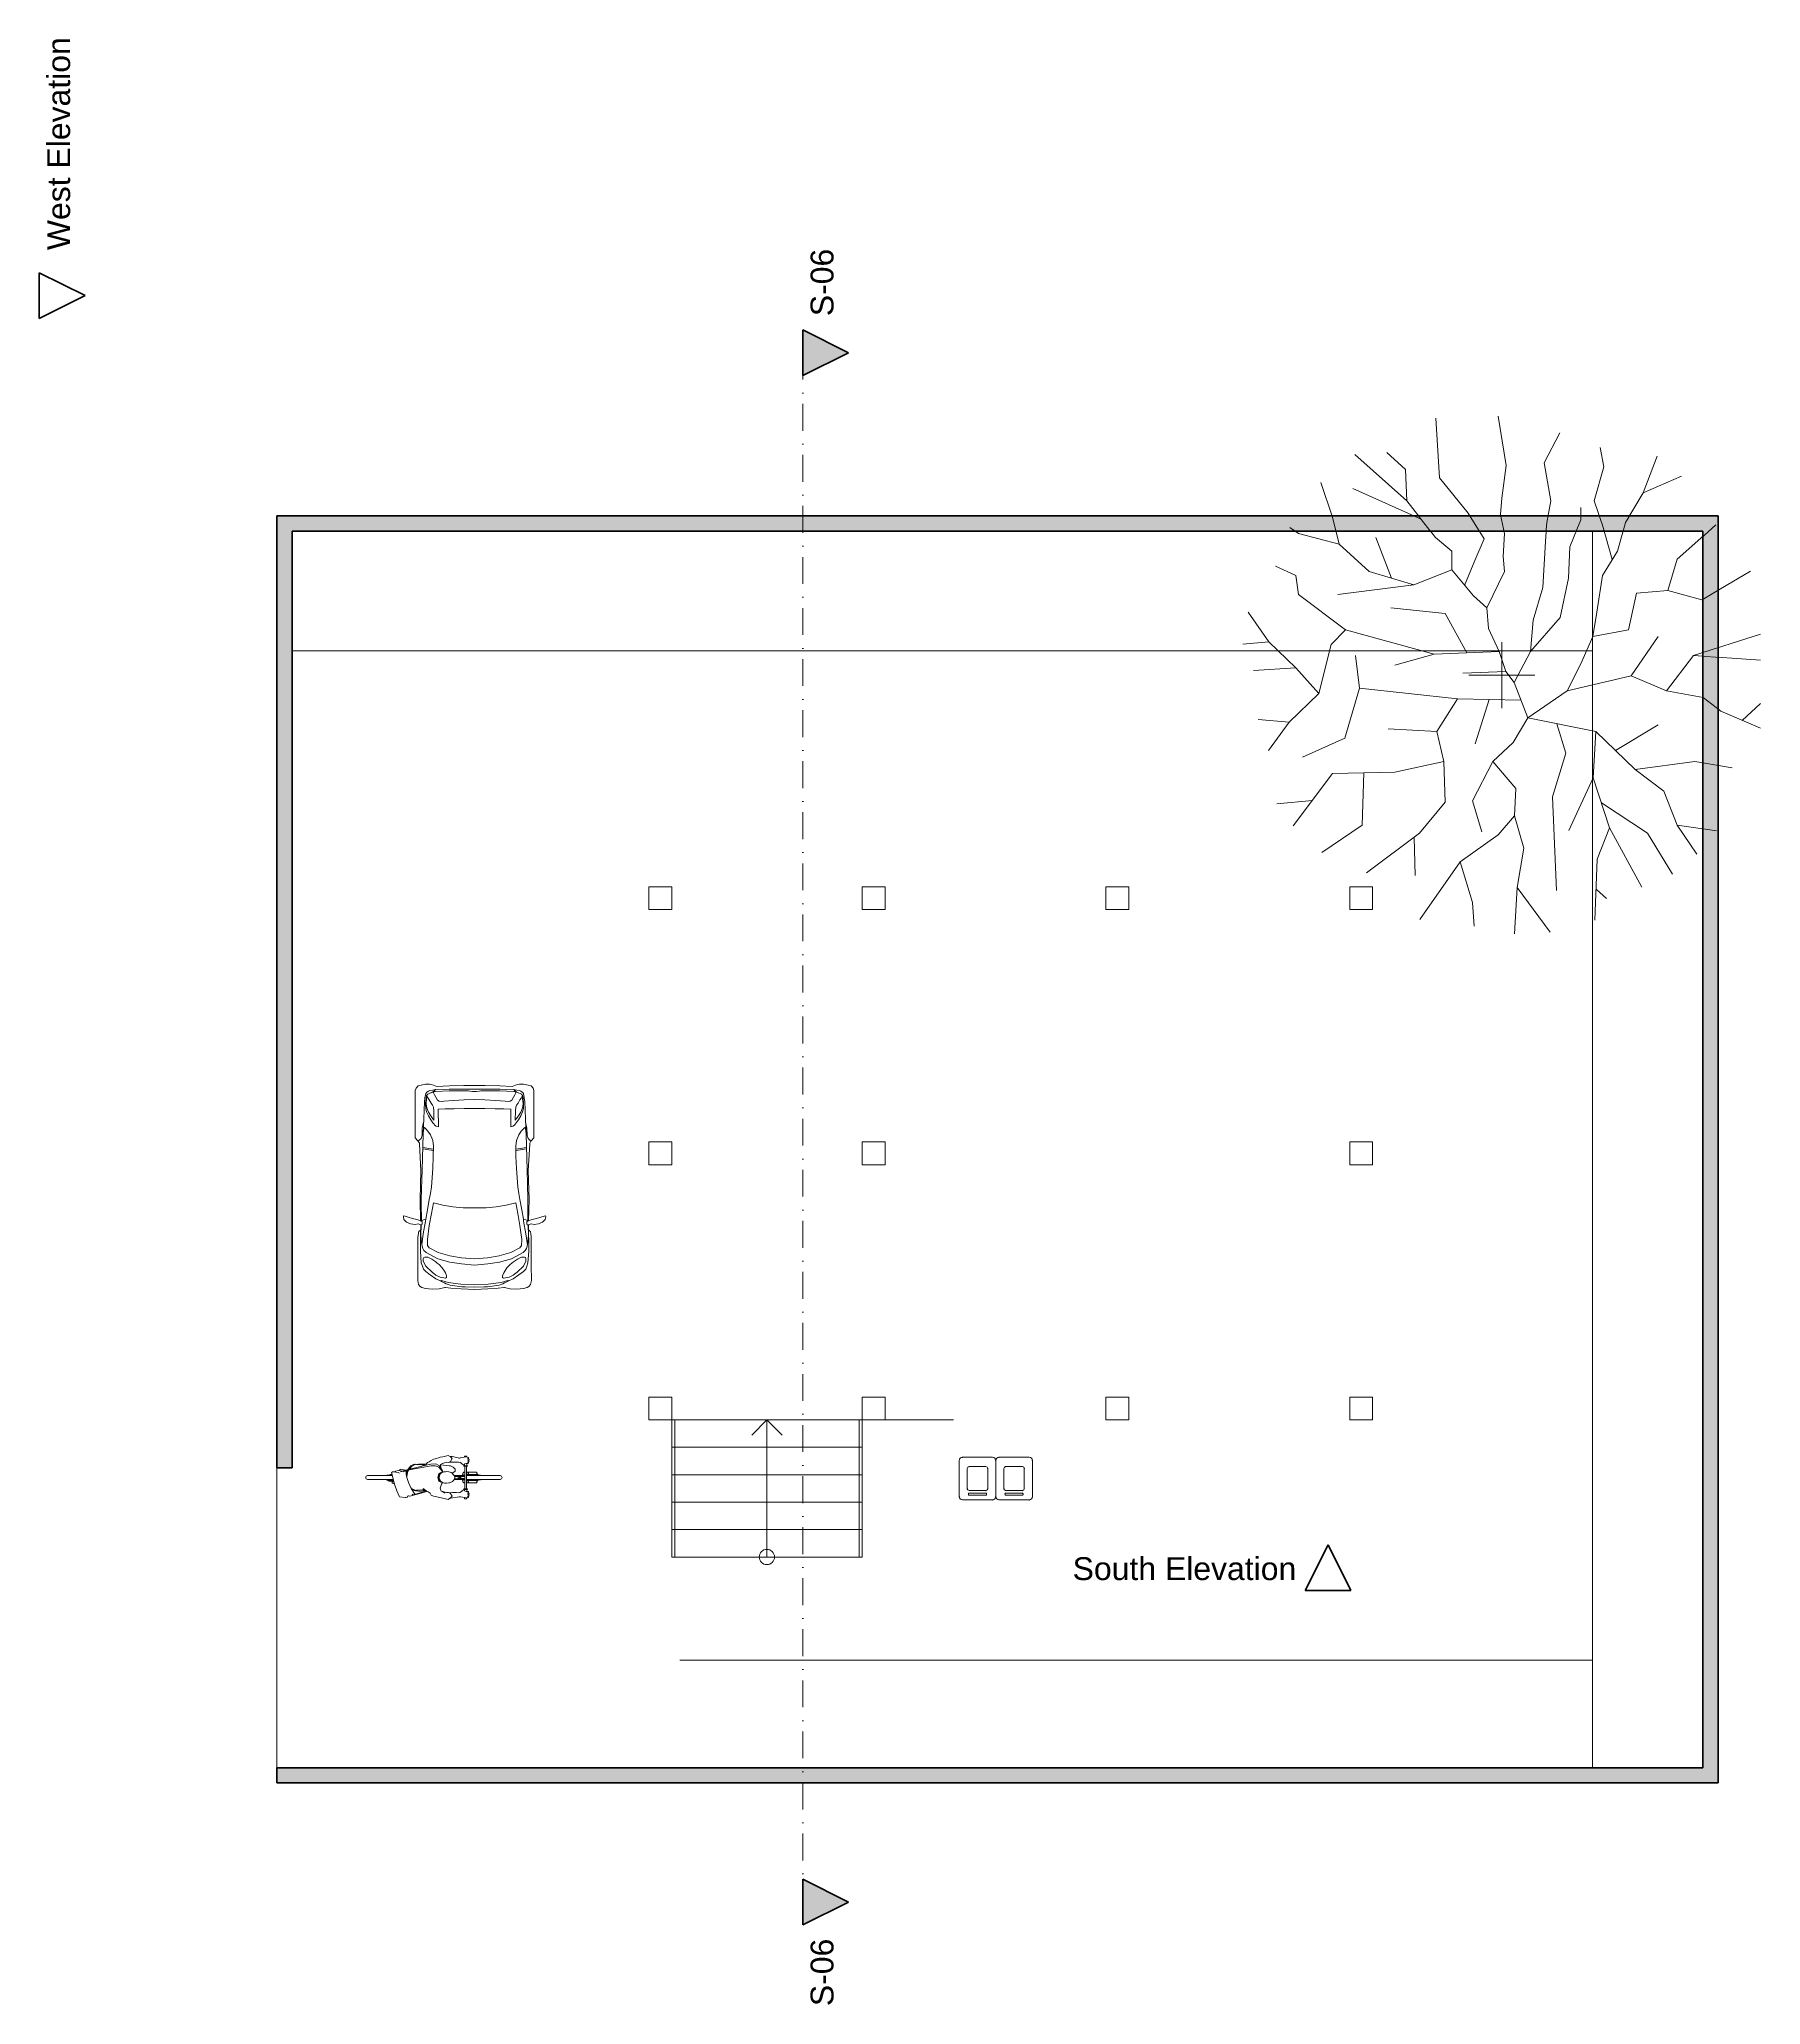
# Model space of a CAD drawing. Header units: millimetres. Extents: x -6000 to 16593, y -11438 to 14364.
import ezdxf

# ---------------------------------------------------------------- set-up
doc = ezdxf.new("R2010")
doc.units = ezdxf.units.MM
doc.header["$MEASUREMENT"] = 0
doc.linetypes.add('Dot & Dashed', pattern=[670.277762, 352.777767, -176.388884, 0, -141.111112])
doc.linetypes.add('Wipeout_Contour', pattern=[1000, 0, -1000])
for name, color, linetype, lineweight, true_color in [('2D Drafting - General_Pen_No__82', 7, 'Continuous', 20, 0xaaaaaa), ('Interior - Furniture _Pen_No__4', 7, 'Continuous', 20, 0x029e21), ('Marker - Elevation_Pen_No__25', 7, 'Continuous', 35, 0x40a5ff), ('Marker - Section_Pen_No__25', 7, 'Continuous', 35, 0x40a5ff), ('Marker - Section_Pen_No__85', 7, 'Continuous', 20, 0x80c2ff), ('Structural - Bearing_Pen_No__178', 7, 'Continuous', 15, 0xbda888), ('Structural - Bearing_Pen_No__88', 7, 'Continuous', 20, 0xfd4435), ('Structural - Bearing_Pen_No__89', 7, 'Continuous', 20, 0x71cebe), ('Structural - Combined_Pen_No__161', 7, 'Continuous', 13, 0x6a6a6a)]:
    doc.layers.add(name, color=color, linetype=linetype, lineweight=lineweight, true_color=true_color)
for name, color, linetype in [('Interior - Furniture', 7, 'Continuous'), ('Marker - Elevation', 7, 'Continuous'), ('Marker - Section', 7, 'Continuous'), ('Structural - Bearing', 7, 'Continuous')]:
    doc.layers.add(name, color=color, linetype=linetype)
for name, color, linetype, lineweight in [('Marker - Elevation_Pen_No__6', 5, 'Continuous', 35), ('Marker - Section_Pen_No__6', 5, 'Continuous', 35), ('Structural - Bearing_Pen_No__27', 7, 'Continuous', 35)]:
    doc.layers.add(name, color=color, linetype=linetype, lineweight=lineweight)
doc.styles.add('GENERATED_STYLE_1', font='')
doc.styles.get('GENERATED_STYLE_1').set_extended_font_data('Arial')
pattern_1 = [(45, (0, 350), (-111.3693, 111.3693), [0, -105, 0, -157.5]), (110, (350, 350), (148.0016, 53.8682), [0, -77, 0, -133])]

# ---------------------------------------------------------------- blocks, each defined once
blk = doc.blocks.new('Slab_1_2', base_point=(-2883, -8527))
at = {"layer": 'Structural - Bearing_Pen_No__89', "linetype": 'Continuous', "flags": 128}
blk.add_lwpolyline([(-2883, -8527), (16035, -8527), (16035, 8108), (-2883, 8108)], close=True, dxfattribs=at)
blk = doc.blocks.new('Wall_1_2', base_point=(-2883, -8527))
at = {"color": 254, "linetype": 'Wipeout_Contour', "lineweight": 0, "ltscale": 53867.135202}
blk.add_wipeout([(-2883, -8527), (16035, -8527), (15835, -8327), (-2883, -8327)], dxfattribs=at).dxf.layer = 'Structural - Bearing'
at = {"layer": 'Structural - Bearing_Pen_No__178', "linetype": 'Continuous'}
h = blk.add_hatch(dxfattribs=at)
h.set_pattern_fill('Cut_Stone_0002', color=256, style=0, pattern_type=2)
h.set_pattern_definition(pattern_1)
h.paths.add_polyline_path([(-2883, -8527), (16035, -8527), (15835, -8327), (-2883, -8327)])
at = {"layer": 'Structural - Bearing_Pen_No__27', "linetype": 'Continuous', "flags": 128}
for points in [[(15835, -8327), (-2883, -8327)], [(-2883, -8327), (-2883, -8527)], [(-2883, -8527), (16035, -8527)]]:
    blk.add_lwpolyline(points, dxfattribs=at)
blk = doc.blocks.new('Wall_2_2', base_point=(16035, -8527))
at = {"color": 254, "linetype": 'Wipeout_Contour', "lineweight": 0, "ltscale": 71722.471099}
blk.add_wipeout([(16035, -8527), (16035, 8108), (15835, 7908), (15835, -8327)], dxfattribs=at).dxf.layer = 'Structural - Bearing'
at = {"layer": 'Structural - Bearing_Pen_No__178', "linetype": 'Continuous'}
h = blk.add_hatch(dxfattribs=at)
h.set_pattern_fill('Cut_Stone_0002', color=256, style=0, pattern_type=2)
h.set_pattern_definition(pattern_1)
h.paths.add_polyline_path([(16035, -8527), (16035, 8108), (15835, 7908), (15835, -8327)])
at = {"layer": 'Structural - Bearing_Pen_No__27', "linetype": 'Continuous', "flags": 128}
for points in [[(16035, -8527), (16035, 8108)], [(15835, 7908), (15835, -8327)]]:
    blk.add_lwpolyline(points, dxfattribs=at)
blk = doc.blocks.new('Wall_3_2', base_point=(16035, 8108))
at = {"color": 254, "linetype": 'Wipeout_Contour', "lineweight": 0, "ltscale": 52625.666733}
blk.add_wipeout([(16035, 8108), (-2883, 8108), (-2683, 7908), (15835, 7908)], dxfattribs=at).dxf.layer = 'Structural - Bearing'
at = {"layer": 'Structural - Bearing_Pen_No__178', "linetype": 'Continuous'}
h = blk.add_hatch(dxfattribs=at)
h.set_pattern_fill('Cut_Stone_0002', color=256, style=0, pattern_type=2)
h.set_pattern_definition(pattern_1)
h.paths.add_polyline_path([(16035, 8108), (-2883, 8108), (-2683, 7908), (15835, 7908)])
at = {"layer": 'Structural - Bearing_Pen_No__27', "linetype": 'Continuous', "flags": 128}
for points in [[(16035, 8108), (-2883, 8108)], [(-2683, 7908), (15835, 7908)]]:
    blk.add_lwpolyline(points, dxfattribs=at)
blk = doc.blocks.new('Wall_4_2', base_point=(-2883, 8108))
at = {"color": 254, "linetype": 'Wipeout_Contour', "lineweight": 0, "ltscale": 27357.133669}
blk.add_wipeout([(-2883, 8108), (-2883, -4392), (-2683, -4392), (-2683, 7908)], dxfattribs=at).dxf.layer = 'Structural - Bearing'
at = {"layer": 'Structural - Bearing_Pen_No__178', "linetype": 'Continuous'}
h = blk.add_hatch(dxfattribs=at)
h.set_pattern_fill('Cut_Stone_0002', color=256, style=0, pattern_type=2)
h.set_pattern_definition(pattern_1)
h.paths.add_polyline_path([(-2883, 8108), (-2883, -4392), (-2683, -4392), (-2683, 7908)])
at = {"layer": 'Structural - Bearing_Pen_No__27', "linetype": 'Continuous', "flags": 128}
for points in [[(-2883, 8108), (-2883, -4392)], [(-2683, -4392), (-2683, 7908)], [(-2883, -4392), (-2683, -4392)]]:
    blk.add_lwpolyline(points, dxfattribs=at)
blk = doc.blocks.new('Column_1_2', base_point=(2150, 3089))
at = {"color": 254, "linetype": 'Wipeout_Contour', "lineweight": 0, "ltscale": 15064.898533}
blk.add_wipeout([(2000, 2939), (2300, 2939), (2300, 3239), (2000, 3239)], dxfattribs=at).dxf.layer = 'Structural - Bearing'
at = {"layer": 'Structural - Bearing_Pen_No__88', "linetype": 'Continuous'}
for p, q in [((2300, 3239), (2000, 3239)), ((2000, 3239), (2000, 2939)), ((2300, 2939), (2300, 3239)), ((2000, 2939), (2300, 2939))]:
    blk.add_line(p, q, dxfattribs=at)
blk = doc.blocks.new('Column_2_2', base_point=(4950, 3089))
at = {"color": 254, "linetype": 'Wipeout_Contour', "lineweight": 0, "ltscale": 23345.905772}
blk.add_wipeout([(4800, 2939), (5100, 2939), (5100, 3239), (4800, 3239)], dxfattribs=at).dxf.layer = 'Structural - Bearing'
at = {"layer": 'Structural - Bearing_Pen_No__88', "linetype": 'Continuous'}
for p, q in [((5100, 3239), (4800, 3239)), ((4800, 3239), (4800, 2939)), ((5100, 2939), (5100, 3239)), ((4800, 2939), (5100, 2939))]:
    blk.add_line(p, q, dxfattribs=at)
blk = doc.blocks.new('Column_3_2', base_point=(8150, 3089))
at = {"color": 254, "linetype": 'Wipeout_Contour', "lineweight": 0, "ltscale": 34867.634434}
blk.add_wipeout([(8000, 2939), (8300, 2939), (8300, 3239), (8000, 3239)], dxfattribs=at).dxf.layer = 'Structural - Bearing'
at = {"layer": 'Structural - Bearing_Pen_No__88', "linetype": 'Continuous'}
for p, q in [((8300, 3239), (8000, 3239)), ((8000, 3239), (8000, 2939)), ((8300, 2939), (8300, 3239)), ((8000, 2939), (8300, 2939))]:
    blk.add_line(p, q, dxfattribs=at)
blk = doc.blocks.new('Column_4_2', base_point=(11350, 3089))
at = {"color": 254, "linetype": 'Wipeout_Contour', "lineweight": 0, "ltscale": 47054.779747}
blk.add_wipeout([(11200, 2939), (11500, 2939), (11500, 3239), (11200, 3239)], dxfattribs=at).dxf.layer = 'Structural - Bearing'
at = {"layer": 'Structural - Bearing_Pen_No__88', "linetype": 'Continuous'}
for p, q in [((11500, 3239), (11200, 3239)), ((11200, 3239), (11200, 2939)), ((11500, 2939), (11500, 3239)), ((11200, 2939), (11500, 2939))]:
    blk.add_line(p, q, dxfattribs=at)
blk = doc.blocks.new('Column_5_2', base_point=(11350, -261))
at = {"color": 254, "linetype": 'Wipeout_Contour', "lineweight": 0, "ltscale": 45416.002294}
blk.add_wipeout([(11200, -411), (11500, -411), (11500, -111), (11200, -111)], dxfattribs=at).dxf.layer = 'Structural - Bearing'
at = {"layer": 'Structural - Bearing_Pen_No__88', "linetype": 'Continuous'}
for p, q in [((11500, -111), (11200, -111)), ((11200, -111), (11200, -411)), ((11500, -411), (11500, -111)), ((11200, -411), (11500, -411))]:
    blk.add_line(p, q, dxfattribs=at)
blk = doc.blocks.new('Column_6_2', base_point=(11350, -3611))
at = {"color": 254, "linetype": 'Wipeout_Contour', "lineweight": 0, "ltscale": 47646.554222}
blk.add_wipeout([(11200, -3761), (11500, -3761), (11500, -3461), (11200, -3461)], dxfattribs=at).dxf.layer = 'Structural - Bearing'
at = {"layer": 'Structural - Bearing_Pen_No__88', "linetype": 'Continuous'}
for p, q in [((11500, -3461), (11200, -3461)), ((11200, -3461), (11200, -3761)), ((11500, -3761), (11500, -3461)), ((11200, -3761), (11500, -3761))]:
    blk.add_line(p, q, dxfattribs=at)
blk = doc.blocks.new('Column_7_2', base_point=(8150, -3611))
at = {"color": 254, "linetype": 'Wipeout_Contour', "lineweight": 0, "ltscale": 35662.228181}
blk.add_wipeout([(8000, -3761), (8300, -3761), (8300, -3461), (8000, -3461)], dxfattribs=at).dxf.layer = 'Structural - Bearing'
at = {"layer": 'Structural - Bearing_Pen_No__88', "linetype": 'Continuous'}
for p, q in [((8300, -3461), (8000, -3461)), ((8000, -3461), (8000, -3761)), ((8300, -3761), (8300, -3461)), ((8000, -3761), (8300, -3761))]:
    blk.add_line(p, q, dxfattribs=at)
blk = doc.blocks.new('Column_8_2', base_point=(4950, -3611))
at = {"color": 254, "linetype": 'Wipeout_Contour', "lineweight": 0, "ltscale": 24516.830243}
blk.add_wipeout([(4800, -3761), (5100, -3761), (5100, -3461), (4800, -3461)], dxfattribs=at).dxf.layer = 'Structural - Bearing'
at = {"layer": 'Structural - Bearing_Pen_No__88', "linetype": 'Continuous'}
for p, q in [((5100, -3461), (4800, -3461)), ((4800, -3461), (4800, -3761)), ((5100, -3761), (5100, -3461)), ((4800, -3761), (5100, -3761))]:
    blk.add_line(p, q, dxfattribs=at)
blk = doc.blocks.new('Column_9_2', base_point=(2150, -3611))
at = {"color": 254, "linetype": 'Wipeout_Contour', "lineweight": 0, "ltscale": 16822.450279}
blk.add_wipeout([(2000, -3761), (2300, -3761), (2300, -3461), (2000, -3461)], dxfattribs=at).dxf.layer = 'Structural - Bearing'
at = {"layer": 'Structural - Bearing_Pen_No__88', "linetype": 'Continuous'}
for p, q in [((2300, -3461), (2000, -3461)), ((2000, -3461), (2000, -3761)), ((2300, -3761), (2300, -3461)), ((2000, -3761), (2300, -3761))]:
    blk.add_line(p, q, dxfattribs=at)
blk = doc.blocks.new('Column_10_2', base_point=(2150, -261))
at = {"color": 254, "linetype": 'Wipeout_Contour', "lineweight": 0, "ltscale": 8684.196444}
blk.add_wipeout([(2000, -411), (2300, -411), (2300, -111), (2000, -111)], dxfattribs=at).dxf.layer = 'Structural - Bearing'
at = {"layer": 'Structural - Bearing_Pen_No__88', "linetype": 'Continuous'}
for p, q in [((2300, -111), (2000, -111)), ((2000, -111), (2000, -411)), ((2300, -411), (2300, -111)), ((2000, -411), (2300, -411))]:
    blk.add_line(p, q, dxfattribs=at)
blk = doc.blocks.new('Column_11_2', base_point=(4950, -261))
at = {"color": 254, "linetype": 'Wipeout_Contour', "lineweight": 0, "ltscale": 19836.674847}
blk.add_wipeout([(4800, -411), (5100, -411), (5100, -111), (4800, -111)], dxfattribs=at).dxf.layer = 'Structural - Bearing'
at = {"layer": 'Structural - Bearing_Pen_No__88', "linetype": 'Continuous'}
for p, q in [((5100, -111), (4800, -111)), ((4800, -111), (4800, -411)), ((5100, -411), (5100, -111)), ((4800, -411), (5100, -411))]:
    blk.add_line(p, q, dxfattribs=at)
blk = doc.blocks.new('Stair Straight 17')
at = {"layer": 'Structural - Combined_Pen_No__161', "linetype": 'Continuous'}
for p, q in [((0, 2500), (0, 0)), ((1800, 2500), (0, 2500)), ((0, 2500), (0, 0)), ((0, 2500), (0, 2460)), ((1800, 2500), (0, 2500)), ((0, 2460), (1800, 2460)), ((360, 2500), (360, 0)), ((720, 2500), (720, 0)), ((1080, 2500), (1080, 0)), ((1440, 2500), (1440, 0)), ((1800, 0), (1800, 2500)), ((1800, 2460), (1800, 2500)), ((1800, 1250), (1600, 1450)), ((0, 1250), (1800, 1250)), ((1600, 1050), (1800, 1250)), ((0, 40), (0, 0)), ((1800, 40), (0, 40)), ((0, 0), (1800, 0)), ((0, 0), (1800, 0)), ((1800, 0), (1800, 40))]:
    blk.add_line(p, q, dxfattribs=at)
for start, end in [(90, 270), (270, 90)]:
    blk.add_arc((0, 1250), 100, start, end, dxfattribs=at)
at = {"layer": 'Structural - Combined_Pen_No__161'}
for p in [(57, 2415), (417, 2404), (777, 2406), (1137, 2402), (1497, 2406)]:
    blk.add_attdef('nStartNumbering_001', p, '', height=1, dxfattribs=at)
blk = doc.blocks.new('Microcar 17')
at = {"layer": 'Interior - Furniture _Pen_No__4', "linetype": 'Continuous'}
for p, q in [((436, 781), (444, 839)), ((445, 741), (436, 781)), ((444, 839), (468, 893)), ((468, 893), (503, 928)), ((517, 813), (501, 757)), ((503, 928), (538, 934)), ((533, 870), (517, 813)), ((545, 913), (533, 870)), ((538, 934), (550, 931)), ((550, 931), (545, 913)), ((1541, 749), (1574, 778)), ((1574, 778), (1594, 778)), ((1594, 778), (1641, 778)), ((1641, 778), (1711, 778)), ((1711, 778), (1787, 778)), ((1787, 778), (1881, 778)), ((1881, 778), (1970, 778)), ((1970, 778), (2058, 779)), ((2058, 779), (2130, 779)), ((2130, 779), (2171, 779)), ((2171, 779), (2197, 778)), ((2197, 778), (2229, 768)), ((-412, 556), (-403, 644)), ((-406, 466), (-412, 556)), ((-403, 644), (-390, 692)), ((-390, 692), (-375, 714)), ((-375, 714), (-352, 735)), ((-352, 735), (-299, 745)), ((-299, 745), (-236, 745)), ((-224, 581), (-275, 508)), ((-236, 745), (-156, 744)), ((-190, 558), (-226, 507)), ((-179, 641), (-224, 581)), ((-111, 641), (-190, 558)), ((-179, 641), (-147, 672)), ((-156, 744), (-58, 744)), ((-111, 685), (-147, 672)), ((-111, 685), (-68, 700)), ((-45, 673), (-111, 641)), ((-68, 700), (89, 711)), ((-58, 744), (33, 744)), ((-54, 509), (-17, 562)), ((-14, 673), (-45, 673)), ((-17, 562), (7, 615)), ((5, 667), (-14, 673)), ((-13, 483), (70, 636)), ((9, 655), (5, 667)), ((7, 615), (10, 639)), ((10, 639), (9, 655)), ((33, 744), (127, 744)), ((70, 636), (96, 664)), ((129, 594), (70, 477)), ((89, 711), (90, 711)), ((90, 711), (93, 711)), ((93, 711), (188, 711)), ((96, 664), (122, 680)), ((122, 680), (172, 694)), ((127, 744), (203, 744)), ((160, 617), (129, 594)), ((241, 619), (160, 617)), ((291, 706), (172, 694)), ((172, 694), (316, 674)), ((188, 711), (343, 708)), ((203, 744), (273, 744)), ((422, 594), (241, 619)), ((273, 744), (320, 738)), ((434, 702), (291, 706)), ((316, 674), (482, 644)), ((320, 738), (337, 734)), ((337, 734), (344, 732)), ((343, 708), (348, 708)), ((344, 732), (350, 727)), ((370, 707), (348, 708)), ((350, 727), (361, 711)), ((361, 711), (370, 707)), ((370, 707), (435, 706)), ((583, 566), (422, 594)), ((435, 706), (432, 693)), ((432, 691), (432, 693)), ((442, 687), (432, 691)), ((435, 706), (445, 741)), ((446, 686), (442, 687)), ((446, 686), (471, 686)), ((471, 686), (478, 689)), ((478, 689), (482, 705)), ((486, 697), (480, 697)), ((482, 705), (485, 704)), ((482, 644), (508, 640)), ((486, 708), (485, 704)), ((489, 717), (486, 708)), ((486, 708), (765, 715)), ((720, 700), (486, 697)), ((495, 681), (486, 697)), ((501, 757), (489, 717)), ((495, 681), (500, 671)), ((500, 671), (504, 657)), ((504, 657), (508, 640)), ((508, 640), (628, 618)), ((723, 541), (583, 566)), ((628, 618), (767, 594)), ((689, 416), (723, 541)), ((720, 700), (772, 699)), ((765, 715), (1145, 705)), ((767, 594), (844, 579)), ((772, 699), (1154, 689)), ((844, 579), (933, 567)), ((933, 567), (1174, 550)), ((1145, 705), (1494, 725)), ((1154, 689), (1625, 675)), ((1174, 550), (1328, 542)), ((1328, 542), (1466, 540)), ((1413, 571), (1408, 541)), ((1409, 545), (1409, 546)), ((1417, 601), (1413, 571)), ((1421, 628), (1417, 601)), ((1425, 650), (1421, 628)), ((1432, 681), (1425, 650)), ((1431, 571), (1426, 541)), ((1435, 601), (1431, 571)), ((1439, 628), (1435, 601)), ((1443, 650), (1439, 628)), ((1449, 681), (1443, 650)), ((1466, 540), (1541, 550)), ((1494, 725), (1505, 725)), ((1505, 725), (1533, 740)), ((1533, 740), (1541, 749)), ((1538, 730), (1533, 740)), ((1568, 702), (1538, 730)), ((1541, 550), (1616, 580)), ((1612, 690), (1568, 702)), ((1612, 690), (1702, 686)), ((1616, 580), (1662, 613)), ((1625, 675), (1630, 675)), ((1630, 675), (1826, 667)), ((1649, 674), (1641, 675)), ((1663, 672), (1649, 674)), ((1662, 613), (1694, 640)), ((1703, 667), (1663, 672)), ((1694, 640), (1710, 658)), ((1702, 686), (1781, 669)), ((1710, 658), (1703, 667)), ((1742, 524), (1728, 503)), ((1753, 532), (1742, 524)), ((1773, 547), (1753, 532)), ((1813, 575), (1773, 547)), ((1825, 547), (1807, 533)), ((1807, 533), (1928, 535)), ((1863, 606), (1813, 575)), ((1864, 575), (1825, 547)), ((1826, 667), (2054, 658)), ((1917, 630), (1863, 606)), ((1913, 605), (1864, 575)), ((1967, 628), (1913, 605)), ((1962, 640), (1917, 630)), ((1928, 535), (1978, 541)), ((2002, 644), (1962, 640)), ((1990, 633), (1967, 628)), ((1978, 541), (2002, 551)), ((2028, 636), (1990, 633)), ((2035, 644), (2002, 644)), ((2002, 551), (2032, 571)), ((2088, 630), (2028, 636)), ((2032, 571), (2072, 594)), ((2087, 637), (2035, 644)), ((2054, 658), (2095, 652)), ((2072, 594), (2097, 611)), ((2087, 637), (2092, 636)), ((2122, 626), (2088, 630)), ((2130, 629), (2092, 636)), ((2095, 652), (2100, 651)), ((2097, 611), (2122, 626)), ((2100, 651), (2157, 641)), ((2138, 527), (2110, 510)), ((2149, 615), (2130, 629)), ((2164, 541), (2138, 527)), ((2159, 598), (2149, 615)), ((2157, 641), (2175, 627)), ((2166, 577), (2159, 598)), ((2176, 541), (2164, 541)), ((2166, 577), (2168, 572)), ((2172, 562), (2168, 572)), ((2180, 546), (2172, 562)), ((2175, 627), (2176, 625)), ((2187, 607), (2176, 625)), ((2182, 531), (2176, 541)), ((2187, 535), (2180, 546)), ((2184, 514), (2182, 531)), ((2187, 607), (2195, 588)), ((2209, 515), (2187, 535)), ((2195, 588), (2201, 553)), ((2201, 553), (2209, 515)), ((2206, 530), (2206, 531)), ((2206, 530), (2206, 530)), ((2229, 768), (2257, 741)), ((2268, 539), (2249, 494)), ((2257, 741), (2268, 703)), ((2268, 703), (2281, 644)), ((2276, 568), (2268, 539)), ((2279, 590), (2276, 568)), ((2281, 644), (2279, 590)), ((-409, 175), (-397, 310)), ((-389, 392), (-406, 466)), ((-397, 310), (-391, 382)), ((-391, 382), (-389, 392)), ((-368, 260), (-379, 168)), ((-358, 321), (-368, 260)), ((-340, 371), (-358, 321)), ((-347, 179), (-324, 347)), ((-330, 394), (-340, 371)), ((-315, 425), (-330, 394)), ((-324, 347), (-309, 392)), ((-310, 435), (-315, 425)), ((-304, 448), (-310, 434)), ((-299, 440), (-310, 435)), ((-309, 392), (-302, 419)), ((-275, 508), (-304, 448)), ((-304, 448), (-304, 448)), ((-302, 419), (-298, 435)), ((-298, 435), (-299, 440)), ((-252, 452), (-267, 380)), ((-267, 380), (-258, 367)), ((-258, 367), (-236, 367)), ((-226, 507), (-252, 452)), ((-236, 367), (-198, 382)), ((-198, 382), (-174, 396)), ((-174, 396), (-130, 424)), ((-130, 424), (-89, 466)), ((-89, 466), (-69, 491)), ((-81, 172), (-59, 327)), ((-69, 491), (-54, 509)), ((-59, 327), (-13, 483)), ((26, 324), (1, 171)), ((70, 477), (26, 324)), ((658, 151), (668, 285)), ((668, 285), (689, 416)), ((1728, 503), (1719, 474)), ((1719, 474), (1951, 477)), ((1951, 477), (1955, 385)), ((1955, 385), (1956, 269)), ((1956, 269), (1960, 136)), ((2056, 466), (2054, 440)), ((2054, 440), (2055, 402)), ((2067, 278), (2055, 402)), ((2070, 487), (2056, 466)), ((2067, 278), (2076, 136)), ((2110, 510), (2070, 487)), ((2191, 333), (2184, 514)), ((2191, 145), (2191, 333)), ((2209, 515), (2215, 334)), ((2212, 310), (2213, 317)), ((2212, 310), (2213, 148)), ((2213, 317), (2215, 328)), ((2215, 334), (2215, 328)), ((2249, 494), (2257, 330)), ((2257, 330), (2260, 140)), ((-414, 0), (-409, 175)), ((-414, 0), (-409, -175)), ((-383, 125), (-387, 0)), ((-383, -125), (-387, 0)), ((-379, 168), (-383, 125)), ((-354, 0), (-347, 179)), ((-354, 0), (-347, -179)), ((-96, 0), (-81, 172)), ((-96, 0), (-81, -172)), ((1, 171), (-15, 0)), ((1, -171), (-15, 0)), ((655, 0), (658, 151)), ((1960, 136), (1962, 0)), ((2076, 136), (2077, 0)), ((2185, 27), (2187, 58)), ((2185, 0), (2185, 27)), ((2187, 58), (2190, 80)), ((2190, 80), (2191, 145)), ((2213, 148), (2212, 0)), ((2212, 7), (2212, 0)), ((2260, 140), (2260, 0)), ((-409, -175), (-397, -310)), ((-379, -168), (-383, -125)), ((-368, -260), (-379, -168)), ((-347, -179), (-324, -347)), ((-81, -172), (-59, -327)), ((26, -324), (1, -171)), ((655, 0), (658, -151)), ((658, -151), (668, -285)), ((1956, -269), (1960, -136)), ((1960, -136), (1962, 0)), ((2067, -278), (2076, -136)), ((2076, -136), (2077, 0)), ((2185, 0), (2185, -27)), ((2185, -27), (2187, -58)), ((2187, -58), (2190, -80)), ((2190, -80), (2191, -145)), ((2191, -145), (2191, -333)), ((2212, -7), (2212, 0)), ((2213, -148), (2212, 0)), ((2212, -310), (2213, -148)), ((2257, -330), (2260, -140)), ((2260, -140), (2260, 0)), ((-406, -466), (-412, -556)), ((-389, -392), (-406, -466)), ((-397, -310), (-391, -382)), ((-391, -382), (-389, -392)), ((-358, -321), (-368, -260)), ((-340, -371), (-358, -321)), ((-330, -394), (-340, -371)), ((-315, -425), (-330, -394)), ((-324, -347), (-309, -392)), ((-310, -435), (-315, -425)), ((-304, -448), (-310, -434)), ((-299, -440), (-310, -435)), ((-309, -392), (-302, -419)), ((-275, -508), (-304, -448)), ((-304, -448), (-304, -448)), ((-302, -419), (-298, -435)), ((-298, -435), (-299, -440)), ((-224, -581), (-275, -508)), ((-267, -380), (-258, -367)), ((-252, -452), (-267, -380)), ((-258, -367), (-236, -367)), ((-226, -507), (-252, -452)), ((-236, -367), (-198, -382)), ((-190, -558), (-226, -507)), ((-198, -382), (-174, -396)), ((-174, -396), (-130, -424)), ((-130, -424), (-89, -466)), ((-89, -466), (-69, -491)), ((-69, -491), (-54, -509)), ((-59, -327), (-13, -483)), ((-54, -509), (-17, -562)), ((-13, -483), (70, -636)), ((70, -477), (26, -324)), ((129, -594), (70, -477)), ((668, -285), (689, -416)), ((689, -416), (723, -541)), ((1728, -503), (1719, -474)), ((1719, -474), (1951, -477)), ((1742, -524), (1728, -503)), ((1951, -477), (1955, -385)), ((1955, -385), (1956, -269)), ((2054, -440), (2055, -402)), ((2056, -466), (2054, -440)), ((2067, -278), (2055, -402)), ((2070, -487), (2056, -466)), ((2110, -510), (2070, -487)), ((2138, -527), (2110, -510)), ((2184, -514), (2182, -531)), ((2191, -333), (2184, -514)), ((2209, -515), (2187, -535)), ((2201, -553), (2209, -515)), ((2209, -515), (2215, -334)), ((2212, -310), (2213, -317)), ((2213, -317), (2215, -328)), ((2215, -334), (2215, -328)), ((2249, -494), (2257, -330)), ((2268, -539), (2249, -494)), ((-412, -556), (-403, -644)), ((-403, -644), (-390, -692)), ((-390, -692), (-375, -714)), ((-375, -714), (-352, -735)), ((-352, -735), (-299, -745)), ((-299, -745), (-236, -745)), ((-236, -745), (-156, -744)), ((-179, -641), (-224, -581)), ((-111, -641), (-190, -558)), ((-179, -641), (-147, -672)), ((-156, -744), (-58, -744)), ((-111, -685), (-147, -672)), ((-45, -673), (-111, -641)), ((-111, -685), (-68, -700)), ((-68, -700), (89, -711)), ((-58, -744), (33, -744)), ((-14, -673), (-45, -673)), ((-17, -562), (7, -615)), ((5, -667), (-14, -673)), ((9, -655), (5, -667)), ((7, -615), (10, -639)), ((10, -639), (9, -655)), ((33, -744), (127, -744)), ((70, -636), (96, -664)), ((89, -711), (90, -711)), ((90, -711), (93, -711)), ((93, -711), (188, -711)), ((96, -664), (122, -680)), ((122, -680), (172, -694)), ((127, -744), (203, -744)), ((160, -617), (129, -594)), ((241, -619), (160, -617)), ((172, -694), (316, -674)), ((291, -706), (172, -694)), ((188, -711), (343, -708)), ((203, -744), (273, -744)), ((422, -594), (241, -619)), ((273, -744), (320, -738)), ((434, -702), (291, -706)), ((316, -674), (482, -644)), ((320, -738), (337, -734)), ((337, -734), (344, -732)), ((343, -708), (348, -708)), ((344, -732), (350, -727)), ((370, -707), (348, -708)), ((350, -727), (361, -711)), ((361, -711), (370, -707)), ((370, -707), (435, -706)), ((583, -566), (422, -594)), ((442, -687), (432, -691)), ((432, -691), (432, -693)), ((435, -706), (432, -693)), ((435, -706), (445, -741)), ((445, -741), (436, -781)), ((446, -686), (442, -687)), ((446, -686), (471, -686)), ((471, -686), (478, -689)), ((478, -689), (482, -705)), ((486, -697), (480, -697)), ((482, -644), (508, -640)), ((482, -705), (485, -704)), ((486, -708), (485, -704)), ((495, -681), (486, -697)), ((720, -700), (486, -697)), ((489, -717), (486, -708)), ((486, -708), (765, -715)), ((501, -757), (489, -717)), ((495, -681), (500, -671)), ((500, -671), (504, -657)), ((517, -813), (501, -757)), ((504, -657), (508, -640)), ((508, -640), (628, -618)), ((723, -541), (583, -566)), ((628, -618), (767, -594)), ((720, -700), (772, -699)), ((765, -715), (1145, -705)), ((767, -594), (844, -579)), ((772, -699), (1154, -689)), ((844, -579), (933, -567)), ((933, -567), (1174, -550)), ((1145, -705), (1494, -725)), ((1154, -689), (1625, -675)), ((1174, -550), (1328, -542)), ((1328, -542), (1466, -540)), ((1413, -571), (1408, -541)), ((1409, -545), (1409, -546)), ((1417, -601), (1413, -571)), ((1421, -628), (1417, -601)), ((1425, -650), (1421, -628)), ((1432, -681), (1425, -650)), ((1431, -571), (1426, -541)), ((1435, -601), (1431, -571)), ((1439, -628), (1435, -601)), ((1443, -650), (1439, -628)), ((1449, -681), (1443, -650)), ((1466, -540), (1541, -550)), ((1494, -725), (1505, -725)), ((1505, -725), (1533, -740)), ((1538, -730), (1533, -740)), ((1533, -740), (1541, -749)), ((1568, -702), (1538, -730)), ((1541, -550), (1616, -580)), ((1541, -749), (1574, -778)), ((1612, -690), (1568, -702)), ((1612, -690), (1702, -686)), ((1616, -580), (1662, -613)), ((1625, -675), (1630, -675)), ((1630, -675), (1826, -667)), ((1649, -674), (1641, -675)), ((1663, -672), (1649, -674)), ((1662, -613), (1694, -640)), ((1703, -667), (1663, -672)), ((1694, -640), (1710, -658)), ((1702, -686), (1781, -669)), ((1710, -658), (1703, -667)), ((1753, -532), (1742, -524)), ((1773, -547), (1753, -532)), ((1813, -575), (1773, -547)), ((1825, -547), (1807, -533)), ((1807, -533), (1928, -535)), ((1863, -606), (1813, -575)), ((1864, -575), (1825, -547)), ((1826, -667), (2054, -658)), ((1917, -630), (1863, -606)), ((1913, -605), (1864, -575)), ((1967, -628), (1913, -605)), ((1962, -640), (1917, -630)), ((1928, -535), (1978, -541)), ((2002, -644), (1962, -640)), ((1990, -633), (1967, -628)), ((1978, -541), (2002, -551)), ((2028, -636), (1990, -633)), ((2002, -551), (2032, -571)), ((2035, -644), (2002, -644)), ((2088, -630), (2028, -636)), ((2032, -571), (2072, -594)), ((2087, -637), (2035, -644)), ((2054, -658), (2095, -652)), ((2072, -594), (2097, -611)), ((2087, -637), (2092, -636)), ((2122, -626), (2088, -630)), ((2130, -629), (2092, -636)), ((2095, -652), (2100, -651)), ((2097, -611), (2122, -626)), ((2100, -651), (2157, -641)), ((2149, -615), (2130, -629)), ((2164, -541), (2138, -527)), ((2159, -598), (2149, -615)), ((2157, -641), (2175, -627)), ((2166, -577), (2159, -598)), ((2176, -541), (2164, -541)), ((2166, -577), (2168, -572)), ((2172, -562), (2168, -572)), ((2180, -546), (2172, -562)), ((2175, -627), (2176, -625)), ((2182, -531), (2176, -541)), ((2187, -607), (2176, -625)), ((2187, -535), (2180, -546)), ((2187, -607), (2195, -588)), ((2195, -588), (2201, -553)), ((2197, -778), (2229, -768)), ((2206, -530), (2206, -531)), ((2206, -530), (2206, -530)), ((2229, -768), (2257, -741)), ((2257, -741), (2268, -703)), ((2276, -568), (2268, -539)), ((2268, -703), (2281, -644)), ((2279, -590), (2276, -568)), ((2281, -644), (2279, -590)), ((436, -781), (444, -839)), ((444, -839), (468, -893)), ((468, -893), (503, -928)), ((503, -928), (538, -934)), ((533, -870), (517, -813)), ((545, -913), (533, -870)), ((538, -934), (550, -931)), ((550, -931), (545, -913)), ((1574, -778), (1594, -778)), ((1594, -778), (1641, -778)), ((1641, -778), (1711, -778)), ((1711, -778), (1787, -778)), ((1787, -778), (1881, -778)), ((1881, -778), (1970, -778)), ((1970, -778), (2058, -779)), ((2058, -779), (2130, -779)), ((2130, -779), (2171, -779)), ((2171, -779), (2197, -778))]:
    blk.add_line(p, q, dxfattribs=at)
blk = doc.blocks.new('Tree Deciduous 09 17')
at = {"layer": 'Interior - Furniture _Pen_No__4', "linetype": 'Continuous'}
for p, q in [((-866, 3374), (-816, 2590)), ((-46, 3398), (57, 2751)), ((764, 3178), (556, 2786)), ((-1244, 2287), (-1927, 2897)), ((-1508, 2923), (-1262, 2697)), ((1292, 2989), (1340, 2733)), ((1856, 2394), (2042, 2873)), ((-1262, 2697), (-1244, 2287)), ((-816, 2590), (-442, 2127)), ((57, 2751), (3, 2323)), ((556, 2786), (645, 2287)), ((1340, 2733), (1215, 2287)), ((1856, 2394), (2362, 2609)), ((-2221, 2074), (-2373, 2529)), ((-1057, 2047), (-1953, 2448)), ((3, 2323), (-15, 2109)), ((1625, 2002), (1856, 2394)), ((-2132, 1717), (-2221, 2074)), ((-1244, 2287), (-870, 1806)), ((-442, 2127), (-228, 1788)), ((-15, 2109), (39, 1860)), ((645, 2287), (591, 2002)), ((1037, 2038), (1037, 2198)), ((1215, 2287), (1322, 1967)), ((-2666, 1860), (-2780, 1936)), ((-2132, 1717), (-2666, 1860)), ((-1445, 1272), (-1650, 1806)), ((-870, 1806), (-656, 1628)), ((39, 1860), (21, 1557)), ((591, 2002), (573, 1753)), ((894, 1682), (1037, 2038)), ((1322, 1967), (1449, 1516)), ((1518, 1628), (1625, 2002)), ((2305, 1521), (2811, 1972)), ((-1739, 1361), (-2132, 1717)), ((-656, 1628), (-656, 1379)), ((-228, 1788), (-353, 1503)), ((21, 1557), (39, 1361)), ((573, 1753), (556, 1450)), ((876, 1272), (894, 1682)), ((1322, 1307), (1518, 1628)), ((-2702, 1307), (-2969, 1430)), ((-2666, 1058), (-2702, 1307)), ((-1151, 1183), (-1739, 1361)), ((-656, 1379), (-1151, 1183)), ((-656, 1379), (-371, 1040)), ((-353, 1503), (-486, 1176)), ((39, 1361), (-193, 880)), ((556, 1450), (538, 1147)), ((1251, 826), (1322, 1307)), ((2181, 1111), (2305, 1521)), ((2626, 987), (3264, 1364)), ((-2051, 595), (-2666, 1058)), ((-1151, 1183), (-2149, 1058)), ((-371, 1040), (-193, 880)), ((538, 1147), (413, 719)), ((769, 755), (876, 1272)), ((1664, 595), (1771, 1076)), ((1771, 1076), (2181, 1111)), ((2181, 1111), (2626, 987)), ((-3058, 434), (-3329, 827)), ((-742, 808), (-1454, 880)), ((-458, 292), (-742, 808)), ((-193, 880), (-175, 612)), ((1197, 506), (1251, 826)), ((-2238, 399), (-2051, 595)), ((-884, 274), (-2051, 595)), ((-175, 612), (-32, 310)), ((377, 310), (769, 755)), ((413, 719), (377, 310)), ((1197, 506), (1664, 595)), ((2519, 256), (3396, 537)), ((-3058, 434), (-3399, 403)), ((-2702, 96), (-3058, 434)), ((-2238, 399), (-2399, -243)), ((-884, 274), (-1401, 131)), ((-32, 310), (-884, 274)), ((-32, 310), (53, 47)), ((0, 0), (0, 433)), ((377, 310), (164, -100)), ((1037, 149), (1197, 506)), ((1700, -11), (2056, 506)), ((-2702, 96), (-3257, 58)), ((-2399, -243), (-2702, 96)), ((-1864, -172), (-1918, 256)), ((53, 47), (-510, 24)), ((0, 0), (-433, 0)), ((0, 0), (433, 0)), ((0, 0), (0, -433)), ((53, 47), (164, -100)), ((859, -207), (1037, 149)), ((2163, -207), (2519, 256)), ((2519, 256), (3397, 194)), ((-2399, -243), (-2791, -617)), ((-1864, -172), (-2060, -831)), ((-581, -314), (-1864, -172)), ((342, -564), (164, -100)), ((342, -564), (859, -207)), ((859, -207), (1700, -11)), ((1700, -11), (2163, -207)), ((2163, -207), (2644, -296)), ((-581, -314), (-849, -742)), ((253, -332), (-581, -314)), ((-164, -323), (-350, -902)), ((2644, -296), (2876, -475)), ((2876, -475), (3396, -698)), ((3157, -596), (3399, -372)), ((-2791, -617), (-3198, -584)), ((-2791, -617), (-3059, -992)), ((-849, -742), (-1490, -706)), ((-849, -742), (-759, -1134)), ((342, -564), (149, -884)), ((342, -564), (1236, -742)), ((726, -640), (844, -1027)), ((1236, -742), (1201, -1348)), ((1236, -742), (1753, -1241)), ((1495, -991), (2056, -653)), ((-2060, -831), (-2613, -1080)), ((149, -884), (-118, -1134)), ((844, -1027), (666, -1597)), ((-1401, -1276), (-2221, -1294)), ((-1811, -1285), (-1829, -1971)), ((-759, -1134), (-1401, -1276)), ((-759, -1134), (-742, -1668)), ((-118, -1134), (-385, -1651)), ((-118, -1134), (185, -1490)), ((1753, -1241), (2537, -1134)), ((1753, -1241), (2127, -1526)), ((2537, -1134), (3023, -1217)), ((-2221, -1294), (-2737, -1980)), ((185, -1490), (167, -1847)), ((1201, -1348), (880, -2043)), ((1201, -1348), (1414, -2007)), ((2127, -1526), (2305, -1971)), ((-2485, -1646), (-2952, -1689)), ((-742, -1668), (-1080, -2078)), ((-385, -1651), (-261, -2060)), ((666, -1597), (720, -2827)), ((1913, -2078), (1308, -1677)), ((-1829, -1971), (-2360, -2329)), ((167, -1847), (-47, -2096)), ((167, -1847), (292, -2274)), ((1414, -2007), (1254, -2417)), ((1414, -2007), (1841, -2787)), ((2305, -1971), (2561, -2351)), ((2305, -1971), (2821, -2046)), ((-1080, -2078), (-1775, -2597)), ((-1149, -2129), (-1134, -2631)), ((-47, -2096), (-546, -2452)), ((292, -2274), (203, -2791)), ((2244, -2616), (1913, -2078)), ((-546, -2452), (-1076, -3209)), ((-546, -2452), (-385, -2987)), ((1254, -2417), (1223, -3220)), ((203, -2791), (169, -3398)), ((203, -2791), (636, -3374)), ((1245, -2816), (1375, -2933)), ((-385, -2987), (-359, -3296))]:
    blk.add_line(p, q, dxfattribs=at)
blk = doc.blocks.new('Hedge Element 3D Linear 17')
at = {"layer": 'Interior - Furniture _Pen_No__4', "linetype": 'Continuous'}
for p, q in [((0, 1451), (16235, 1451)), ((0, 0), (16235, 0))]:
    blk.add_line(p, q, dxfattribs=at)
blk = doc.blocks.new('Hedge Element 3D Linear 17_2')
at = {"layer": 'Interior - Furniture _Pen_No__4', "linetype": 'Continuous'}
for p, q in [((0, 1571), (17070, 1571)), ((0, 0), (17070, 0))]:
    blk.add_line(p, q, dxfattribs=at)
blk = doc.blocks.new('Hedge Element 3D Linear 17_3')
at = {"layer": 'Interior - Furniture _Pen_No__4', "linetype": 'Continuous'}
for p, q in [((0, 1413), (11980, 1413)), ((0, 0), (11980, 0))]:
    blk.add_line(p, q, dxfattribs=at)
blk = doc.blocks.new('Man on Bicycle 17')
at = {"layer": 'Interior - Furniture _Pen_No__4', "linetype": 'Continuous'}
for p, q in [((16, 248), (75, 263)), ((84, 266), (75, 263)), ((116, 270), (84, 266)), ((116, 270), (189, 290)), ((217, 270), (189, 290)), ((240, 277), (207, 277)), ((238, 249), (217, 270)), ((340, 253), (240, 277)), ((381, 263), (345, 257)), ((381, 263), (396, 268)), ((396, 268), (427, 271)), ((402, 280), (402, 280)), ((402, 280), (403, 280)), ((402, 269), (402, 280)), ((403, 280), (405, 280)), ((405, 280), (406, 280)), ((406, 280), (408, 280)), ((408, 280), (411, 280)), ((411, 280), (413, 280)), ((413, 280), (416, 280)), ((416, 280), (418, 280)), ((418, 280), (421, 280)), ((421, 280), (423, 280)), ((423, 280), (426, 280)), ((426, 280), (428, 280)), ((430, 270), (427, 271)), ((428, 280), (429, 280)), ((429, 280), (431, 280)), ((448, 264), (430, 270)), ((431, 280), (431, 280)), ((431, 280), (432, 280)), ((432, 270), (432, 280)), ((452, 262), (448, 264)), ((455, 257), (452, 262)), ((-870, 25), (-547, 25)), ((-578, 34), (-656, 25)), ((-571, 35), (-644, 25)), ((-619, 25), (-621, 25)), ((-569, 35), (-620, 25)), ((-574, 31), (-603, 25)), ((-583, 27), (-596, 25)), ((-564, 35), (-587, 25)), ((-576, 30), (-582, 29)), ((-579, 40), (-580, 40)), ((-580, 40), (-565, 37)), ((-579, 40), (-578, 40)), ((-578, 40), (-579, 40)), ((-563, 32), (-579, 25)), ((-578, 40), (-575, 40)), ((-575, 40), (-578, 40)), ((-575, 40), (-572, 40)), ((-572, 40), (-575, 40)), ((-565, 30), (-574, 27)), ((-572, 40), (-567, 40)), ((-567, 40), (-572, 40)), ((-570, 35), (-571, 35)), ((-569, 35), (-570, 35)), ((-566, 35), (-569, 35)), ((-565, 30), (-569, 29)), ((-565, 26), (-569, 25)), ((-567, 40), (-562, 40)), ((-562, 40), (-567, 40)), ((-567, 34), (-566, 35)), ((-566, 34), (-566, 35)), ((-566, 35), (-565, 35)), ((-566, 35), (-566, 35)), ((-565, 37), (-565, 37)), ((-565, 37), (-564, 37)), ((-565, 37), (-565, 35)), ((-565, 35), (-565, 35)), ((-565, 31), (-565, 25)), ((-564, 37), (-562, 37)), ((-561, 35), (-564, 35)), ((-563, 32), (-561, 35)), ((-562, 40), (-557, 40)), ((-557, 40), (-562, 40)), ((-562, 37), (-560, 37)), ((-560, 37), (-558, 37)), ((-558, 37), (-555, 37)), ((-557, 40), (-551, 40)), ((-551, 40), (-557, 40)), ((-557, 35), (-556, 32)), ((-554, 35), (-557, 35)), ((-556, 32), (-550, 25)), ((-535, 74), (-555, 66)), ((-555, 66), (-553, 53)), ((-555, 37), (-552, 37)), ((-554, 35), (-547, 26)), ((-553, 53), (-535, -23)), ((-552, 37), (-549, 37)), ((-551, 40), (-550, 40)), ((-550, 40), (-551, 40)), ((-548, 70), (-547, 71)), ((-548, 69), (-548, 70)), ((-547, 71), (-546, 72)), ((-546, 72), (-544, 73)), ((-544, 73), (-543, 74)), ((-543, 74), (-542, 74)), ((-542, 74), (-540, 75)), ((-540, 75), (-539, 74)), ((-534, 74), (-539, 74)), ((-529, 74), (-535, 74)), ((-531, 76), (-531, 77)), ((-508, 75), (-531, 77)), ((-531, 75), (-531, 76)), ((-531, 76), (-531, 76)), ((-531, 74), (-531, 75)), ((-531, 74), (-531, 74)), ((-529, 74), (-467, 65)), ((-504, 82), (-510, 71)), ((-500, 86), (-504, 82)), ((-470, 94), (-500, 86)), ((-412, 86), (-470, 94)), ((-467, 65), (-450, 56)), ((-446, 102), (-451, 91)), ((-442, 106), (-446, 102)), ((-434, 108), (-442, 106)), ((-440, 74), (-340, 99)), ((-375, 97), (-434, 108)), ((-341, 107), (-412, 86)), ((-404, 83), (-390, 76)), ((-358, 16), (-368, 92)), ((-362, 65), (-365, 65)), ((-360, 80), (-363, 55)), ((-343, 98), (-361, 55)), ((-361, 55), (-361, 42)), ((-351, 79), (-360, 80)), ((-333, -64), (-358, 16)), ((-342, 84), (-356, 12)), ((-328, 101), (-342, 84)), ((-243, 129), (-341, 107)), ((-340, 99), (-256, 114)), ((-338, 110), (-339, 107)), ((-301, 152), (-338, 110)), ((-292, 146), (-320, 112)), ((-261, 174), (-301, 152)), ((-239, 175), (-292, 146)), ((-243, 173), (-261, 174)), ((-256, 114), (-132, 138)), ((-124, 157), (-243, 129)), ((-211, 169), (-239, 175)), ((-160, 165), (-230, 170)), ((-204, 176), (-229, 173)), ((-217, 172), (-225, 172)), ((-161, 176), (-204, 176)), ((-161, 176), (-103, 175)), ((-123, 164), (-160, 165)), ((-121, 166), (-133, 155)), ((-132, 138), (-38, 153)), ((-40, 176), (-124, 157)), ((-121, 166), (-101, 176)), ((-101, 176), (-86, 196)), ((-64, 205), (-86, 196)), ((-35, 225), (-64, 205)), ((26, 180), (-40, 176)), ((-38, 153), (17, 154)), ((-4, 243), (-35, 225)), ((16, 248), (-4, 243)), ((17, 154), (28, 150)), ((74, 156), (26, 180)), ((34, 148), (63, 136)), ((51, 2), (65, 49)), ((65, -47), (51, 2)), ((63, 136), (109, 86)), ((65, 12), (64, 2)), ((64, 2), (65, -8)), ((65, 49), (90, 65)), ((65, 12), (70, 33)), ((72, 22), (69, 2)), ((70, -8), (69, 2)), ((70, 33), (75, 40)), ((72, 22), (70, 2)), ((70, 2), (70, -8)), ((76, 31), (72, 22)), ((113, 90), (74, 156)), ((86, 52), (74, 55)), ((75, 40), (87, 53)), ((82, 40), (76, 31)), ((111, 185), (85, 171)), ((85, 171), (85, 159)), ((85, 165), (85, 165)), ((85, 165), (201, 154)), ((95, 120), (85, 159)), ((94, 56), (87, 53)), ((90, 65), (98, 58)), ((94, 56), (100, 59)), ((107, 65), (96, 56)), ((109, 66), (102, 94)), ((106, 77), (108, 74)), ((128, 73), (107, 65)), ((108, 74), (108, 87)), ((109, 184), (124, 190)), ((113, 90), (115, 68)), ((124, 190), (165, 202)), ((139, 74), (128, 73)), ((130, 73), (131, 74)), ((132, 74), (131, 74)), ((133, 74), (132, 74)), ((136, 74), (133, 74)), ((136, 74), (139, 74)), ((151, 76), (139, 74)), ((139, 74), (139, 74)), ((151, 76), (169, 78)), ((165, 202), (192, 199)), ((196, 75), (169, 78)), ((192, 199), (218, 213)), ((212, 72), (196, 75)), ((201, 204), (215, 202)), ((201, 154), (216, 152)), ((212, 72), (227, 68)), ((297, 200), (215, 202)), ((252, 135), (216, 152)), ((218, 213), (238, 249)), ((227, 68), (228, 68)), ((241, 57), (228, 68)), ((239, 58), (249, 61)), ((249, 44), (241, 57)), ((249, 61), (279, 82)), ((252, 40), (249, 44)), ((252, 40), (251, 41)), ((280, 111), (252, 135)), ((252, 40), (261, 31)), ((267, 25), (261, 31)), ((270, 17), (267, 25)), ((267, 25), (296, 25)), ((270, 17), (276, 2)), ((336, 15), (271, 15)), ((276, 2), (273, -13)), ((279, 82), (280, 111)), ((296, 25), (336, 25)), ((325, 203), (297, 200)), ((318, 2), (317, 0)), ((317, 0), (318, -2)), ((319, 6), (318, 4)), ((318, 4), (318, 2)), ((320, 8), (319, 6)), ((322, 9), (320, 8)), ((323, 10), (322, 9)), ((325, 11), (323, 10)), ((346, 199), (325, 203)), ((327, 12), (325, 11)), ((330, 256), (326, 256)), ((329, 12), (327, 12)), ((331, 12), (329, 12)), ((335, 12), (329, 12)), ((349, 257), (330, 256)), ((333, 11), (331, 12)), ((335, 10), (333, 11)), ((336, 14), (334, 12)), ((335, 12), (336, 12)), ((335, 12), (360, 12)), ((337, 9), (335, 10)), ((336, 25), (377, 25)), ((338, 17), (336, 14)), ((336, 12), (337, 11)), ((337, 11), (339, 10)), ((338, 8), (337, 9)), ((341, 19), (338, 17)), ((339, 6), (338, 8)), ((339, 10), (340, 9)), ((340, 4), (339, 6)), ((340, 9), (341, 8)), ((340, 2), (340, 4)), ((341, 0), (340, 2)), ((340, -2), (341, 0)), ((345, 21), (341, 19)), ((341, 8), (341, 6)), ((341, 6), (342, 4)), ((352, 194), (342, 200)), ((342, 4), (342, 2)), ((342, 2), (342, 0)), ((342, 0), (342, -2)), ((348, 22), (345, 21)), ((352, 22), (348, 22)), ((364, 185), (352, 194)), ((356, 22), (352, 22)), ((353, 22), (352, 22)), ((356, 22), (353, 22)), ((353, 4), (354, 6)), ((353, 2), (353, 4)), ((353, 0), (353, 2)), ((353, -2), (353, 0)), ((354, 8), (355, 9)), ((354, 6), (354, 8)), ((355, 9), (356, 10)), ((360, 21), (356, 22)), ((359, 21), (356, 22)), ((356, 10), (357, 11)), ((357, 11), (358, 12)), ((358, 12), (360, 12)), ((362, 19), (359, 21)), ((363, 19), (360, 21)), ((405, 12), (360, 12)), ((366, 17), (362, 19)), ((366, 17), (363, 19)), ((364, 185), (393, 161)), ((384, 18), (365, 18)), ((369, 14), (366, 17)), ((368, 14), (366, 17)), ((370, 12), (368, 14)), ((370, 12), (369, 14)), ((373, 19), (372, 18)), ((376, 21), (373, 19)), ((380, 22), (376, 21)), ((377, 35), (378, 40)), ((377, 30), (377, 35)), ((377, 21), (377, 30)), ((377, 30), (378, 30)), ((378, 45), (379, 49)), ((378, 40), (378, 45)), ((378, 30), (379, 30)), ((379, 49), (380, 53)), ((379, 30), (380, 30)), ((380, 53), (381, 56)), ((380, 30), (382, 30)), ((384, 22), (380, 22)), ((381, 56), (382, 58)), ((382, 58), (383, 61)), ((382, 30), (384, 30)), ((383, 61), (385, 63)), ((384, 30), (386, 30)), ((388, 22), (384, 22)), ((387, 22), (384, 22)), ((384, 22), (384, 22)), ((387, 18), (384, 18)), ((385, 63), (386, 64)), ((386, 64), (388, 66)), ((386, 30), (388, 30)), ((391, 21), (387, 22)), ((390, 17), (387, 18)), ((388, 66), (390, 67)), ((388, 30), (391, 30)), ((392, 21), (388, 22)), ((390, 67), (392, 69)), ((392, 16), (390, 17)), ((391, 30), (394, 30)), ((394, 19), (391, 21)), ((392, 155), (393, 155)), ((392, 150), (392, 155)), ((392, 150), (393, 150)), ((392, 69), (394, 69)), ((395, 19), (392, 21)), ((395, 14), (392, 16)), ((402, 156), (393, 161)), ((393, 155), (394, 155)), ((393, 150), (394, 150)), ((394, 155), (396, 155)), ((394, 150), (396, 150)), ((394, 69), (396, 70)), ((394, 30), (396, 30)), ((397, 17), (394, 19)), ((398, 17), (395, 19)), ((397, 12), (395, 14)), ((396, 155), (399, 155)), ((396, 150), (399, 150)), ((396, 70), (399, 70)), ((396, 30), (399, 30)), ((400, 14), (397, 17)), ((401, 14), (398, 17)), ((399, 155), (403, 155)), ((399, 150), (403, 150)), ((399, 70), (401, 70)), ((399, 70), (405, 70)), ((399, 30), (401, 30)), ((400, 172), (401, 180)), ((401, 12), (400, 14)), ((410, 183), (401, 180)), ((402, 174), (401, 176)), ((401, 70), (404, 69)), ((401, 30), (403, 30)), ((402, 12), (401, 14)), ((402, 155), (402, 180)), ((403, 155), (406, 155)), ((403, 150), (406, 150)), ((403, 30), (405, 30)), ((404, 69), (405, 68)), ((405, 9), (405, 150)), ((405, 30), (405, 30)), ((405, 8), (405, 9)), ((406, 6), (405, 8)), ((406, 155), (410, 155)), ((406, 150), (410, 150)), ((407, 4), (406, 6)), ((408, 2), (407, 4)), ((410, 0), (408, 2)), ((408, -2), (410, 0)), ((410, 155), (415, 155)), ((410, 150), (415, 150)), ((415, 155), (419, 155)), ((415, 150), (419, 150)), ((419, 155), (423, 155)), ((419, 150), (423, 150)), ((437, 186), (421, 186)), ((423, 186), (422, 186)), ((423, 155), (428, 155)), ((423, 150), (428, 150)), ((428, 155), (431, 155)), ((428, 150), (431, 150)), ((429, -150), (429, 150)), ((429, 70), (438, 70)), ((429, 40), (438, 40)), ((429, 25), (870, 25)), ((431, 155), (435, 155)), ((431, 150), (435, 150)), ((432, 155), (432, 186)), ((512, 34), (434, 25)), ((435, 155), (437, 155)), ((435, 150), (437, 150)), ((437, 186), (447, 186)), ((437, 155), (440, 155)), ((437, 150), (440, 150)), ((438, 70), (483, 70)), ((438, 70), (440, 70)), ((438, 40), (483, 40)), ((440, 40), (438, 40)), ((458, 244), (439, 255)), ((445, 202), (440, 208)), ((440, 155), (441, 155)), ((440, 150), (441, 150)), ((440, 70), (442, 69)), ((442, 41), (440, 40)), ((442, 254), (441, 254)), ((443, 208), (441, 207)), ((441, 155), (442, 155)), ((441, 150), (442, 150)), ((450, 252), (442, 254)), ((442, 206), (453, 208)), ((442, 150), (442, 155)), ((442, 69), (445, 68)), ((445, 42), (442, 41)), ((449, 227), (443, 233)), ((443, 208), (453, 208)), ((454, 198), (444, 204)), ((445, 231), (454, 230)), ((445, 68), (447, 66)), ((447, 44), (445, 42)), ((519, 35), (446, 25)), ((447, 251), (453, 252)), ((447, 229), (454, 230)), ((447, 186), (452, 187)), ((447, 66), (449, 65)), ((449, 45), (447, 44)), ((460, 221), (449, 227)), ((449, 65), (450, 62)), ((450, 48), (449, 45)), ((450, 62), (451, 60)), ((451, 50), (450, 48)), ((451, 60), (452, 58)), ((452, 52), (451, 50)), ((452, 187), (455, 192)), ((452, 58), (452, 55)), ((452, 55), (452, 52)), ((453, 252), (455, 253)), ((459, 209), (453, 208)), ((454, 230), (460, 232)), ((454, 197), (454, 198)), ((455, 192), (454, 197)), ((455, 253), (455, 257)), ((459, 243), (458, 244)), ((459, 243), (462, 237)), ((459, 209), (462, 214)), ((460, 232), (462, 237)), ((460, 220), (460, 221)), ((460, 220), (462, 214)), ((471, 25), (469, 25)), ((521, 35), (470, 25)), ((483, 70), (555, 70)), ((483, 40), (521, 40)), ((516, 31), (487, 25)), ((507, 27), (494, 25)), ((526, 35), (503, 25)), ((514, 30), (508, 29)), ((510, 40), (525, 37)), ((527, 32), (511, 25)), ((525, 30), (516, 27)), ((520, 35), (519, 35)), ((521, 35), (520, 35)), ((521, 40), (523, 40)), ((524, 35), (521, 35)), ((525, 30), (521, 29)), ((525, 26), (521, 25)), ((523, 40), (528, 40)), ((523, 34), (524, 35)), ((524, 34), (524, 35)), ((524, 35), (525, 35)), ((524, 35), (524, 35)), ((525, 37), (525, 37)), ((525, 37), (526, 37)), ((525, 37), (525, 35)), ((525, 35), (525, 35)), ((525, 31), (525, 25)), ((526, 37), (528, 37)), ((529, 35), (526, 35)), ((527, 32), (529, 35)), ((528, 40), (533, 40)), ((528, 37), (530, 37)), ((530, 37), (532, 37)), ((532, 37), (535, 37)), ((533, 40), (539, 40)), ((533, 35), (534, 32)), ((536, 35), (533, 35)), ((534, 32), (540, 25)), ((535, 37), (538, 37)), ((536, 35), (544, 25)), ((538, 37), (542, 37)), ((539, 40), (545, 40)), ((541, 35), (543, 32)), ((544, 35), (541, 35)), ((542, 37), (545, 37)), ((543, 32), (569, 25)), ((544, 35), (582, 25)), ((545, 40), (551, 40)), ((545, 37), (548, 37)), ((548, 37), (552, 37)), ((550, 35), (551, 33)), ((553, 35), (550, 35)), ((551, 40), (555, 40)), ((552, 37), (555, 37)), ((553, 35), (616, 25)), ((555, 70), (557, 70)), ((557, 40), (555, 40)), ((557, 40), (555, 40)), ((555, 37), (558, 37)), ((557, 70), (559, 69)), ((559, 41), (557, 40)), ((557, 40), (562, 40)), ((562, 40), (557, 40)), ((558, 37), (560, 37)), ((559, 69), (560, 68)), ((560, 42), (559, 41)), ((559, 35), (559, 34)), ((560, 35), (559, 35)), ((560, 68), (562, 66)), ((562, 44), (560, 42)), ((560, 37), (562, 37)), ((560, 35), (641, 25)), ((562, 66), (563, 65)), ((563, 45), (562, 44)), ((562, 40), (567, 40)), ((567, 40), (562, 40)), ((562, 37), (564, 37)), ((562, 30), (596, 25)), ((563, 65), (564, 62)), ((564, 48), (563, 45)), ((564, 62), (565, 60)), ((565, 50), (564, 48)), ((564, 37), (565, 37)), ((565, 60), (566, 58)), ((566, 52), (565, 50)), ((580, 40), (565, 37)), ((565, 37), (565, 37)), ((565, 37), (565, 34)), ((565, 35), (565, 35)), ((565, 35), (565, 34)), ((566, 35), (565, 35)), ((565, 30), (565, 30)), ((565, 26), (565, 25)), ((566, 58), (566, 55)), ((566, 55), (566, 52)), ((566, 35), (566, 35)), ((566, 35), (569, 35)), ((566, 35), (655, 25)), ((567, 40), (572, 40)), ((572, 40), (567, 40)), ((569, 35), (569, 35)), ((569, 35), (570, 35)), ((569, 29), (574, 27)), ((570, 35), (571, 35)), ((570, 35), (570, 35)), ((570, 35), (656, 25)), ((571, 35), (571, 35)), ((571, 35), (578, 34)), ((572, 40), (575, 40)), ((575, 40), (572, 40)), ((575, 40), (578, 40)), ((578, 40), (575, 40)), ((578, 40), (579, 40)), ((579, 40), (578, 40)), ((580, 40), (579, 40)), ((583, 27), (587, 25)), ((616, 25), (616, 25)), ((-870, -25), (-534, -25)), ((-567, -35), (-656, -25)), ((-562, -35), (-645, -25)), ((-570, -35), (-626, -28)), ((-555, -35), (-623, -25)), ((-604, -40), (-605, -40)), ((-605, -40), (-605, -43)), ((-604, -43), (-605, -43)), ((-601, -40), (-604, -40)), ((-601, -43), (-604, -43)), ((-572, -29), (-601, -25)), ((-597, -40), (-601, -40)), ((-597, -43), (-601, -43)), ((-591, -26), (-598, -25)), ((-591, -40), (-597, -40)), ((-591, -43), (-597, -43)), ((-547, -35), (-591, -25)), ((-584, -40), (-591, -40)), ((-584, -43), (-591, -43)), ((-584, -46), (-585, -46)), ((-585, -46), (-585, -49)), ((-585, -49), (-584, -49)), ((-575, -40), (-584, -40)), ((-575, -43), (-584, -43)), ((-583, -46), (-584, -46)), ((-583, -49), (-584, -49)), ((-584, -49), (-583, -49)), ((-580, -46), (-583, -46)), ((-580, -49), (-583, -49)), ((-583, -49), (-580, -49)), ((-565, -37), (-580, -40)), ((-576, -46), (-580, -46)), ((-576, -49), (-580, -49)), ((-580, -49), (-576, -49)), ((-545, -32), (-576, -25)), ((-571, -46), (-576, -46)), ((-571, -49), (-576, -49)), ((-576, -49), (-571, -49)), ((-565, -40), (-575, -40)), ((-565, -43), (-575, -43)), ((-571, -35), (-573, -35)), ((-570, -26), (-572, -25)), ((-571, -35), (-571, -35)), ((-570, -35), (-571, -35)), ((-565, -46), (-571, -46)), ((-565, -49), (-571, -49)), ((-571, -49), (-565, -49)), ((-570, -35), (-570, -35)), ((-569, -35), (-570, -35)), ((-568, -35), (-569, -35)), ((-569, -35), (-569, -35)), ((-569, -35), (-569, -35)), ((-569, -35), (-569, -35)), ((-568, -35), (-568, -35)), ((-565, -35), (-568, -35)), ((-567, -35), (-567, -34)), ((-565, -25), (-565, -28)), ((-565, -35), (-565, -37)), ((-565, -35), (-565, -35)), ((-565, -37), (-565, -37)), ((-565, -37), (-564, -37)), ((-555, -40), (-565, -40)), ((-555, -43), (-565, -43)), ((-559, -46), (-565, -46)), ((-559, -49), (-565, -49)), ((-565, -49), (-559, -49)), ((-564, -37), (-562, -37)), ((-562, -35), (-561, -35)), ((-562, -37), (-560, -37)), ((-561, -35), (-561, -34)), ((-560, -37), (-558, -37)), ((-552, -46), (-559, -46)), ((-552, -49), (-559, -49)), ((-559, -49), (-552, -49)), ((-558, -37), (-555, -37)), ((-555, -35), (-553, -35)), ((-555, -37), (-552, -37)), ((-545, -40), (-555, -40)), ((-545, -43), (-555, -43)), ((-538, -35), (-554, -25)), ((-553, -35), (-553, -34)), ((-552, -37), (-548, -37)), ((-545, -46), (-552, -46)), ((-545, -49), (-552, -49)), ((-552, -49), (-545, -49)), ((-549, -61), (-548, -60)), ((-549, -63), (-549, -61)), ((-549, -65), (-549, -63)), ((-549, -67), (-549, -65)), ((-548, -68), (-549, -67)), ((-548, -37), (-545, -37)), ((-548, -58), (-547, -57)), ((-548, -60), (-548, -58)), ((-548, -70), (-548, -68)), ((-547, -71), (-548, -70)), ((-536, -32), (-547, -25)), ((-547, -35), (-544, -35)), ((-547, -57), (-545, -56)), ((-546, -72), (-547, -71)), ((-544, -73), (-546, -72)), ((-544, -35), (-545, -32)), ((-545, -37), (-542, -37)), ((-535, -40), (-545, -40)), ((-535, -43), (-545, -43)), ((-538, -46), (-545, -46)), ((-538, -49), (-545, -49)), ((-545, -49), (-538, -49)), ((-545, -56), (-544, -55)), ((-544, -55), (-543, -55)), ((-543, -74), (-544, -73)), ((-526, -53), (-543, -55)), ((-542, -74), (-543, -74)), ((-542, -37), (-538, -37)), ((-540, -75), (-542, -74)), ((-539, -74), (-540, -75)), ((-521, -72), (-539, -74)), ((-538, -35), (-535, -35)), ((-538, -37), (-535, -37)), ((-531, -46), (-538, -46)), ((-531, -49), (-538, -49)), ((-538, -49), (-531, -49)), ((-535, -35), (-536, -32)), ((-535, -23), (-513, -100)), ((-535, -37), (-532, -37)), ((-530, -40), (-535, -40)), ((-529, -43), (-535, -43)), ((-532, -37), (-531, -37)), ((-528, -46), (-531, -46)), ((-527, -49), (-531, -49)), ((-531, -49), (-527, -49)), ((-531, -74), (-531, -73)), ((-531, -75), (-531, -74)), ((-531, -76), (-531, -75)), ((-531, -77), (-531, -76)), ((-531, -76), (-531, -76)), ((-520, -76), (-531, -77)), ((-485, -174), (-513, -100)), ((-485, -174), (-454, -246)), ((-454, -246), (-450, -252)), ((-378, -262), (-450, -252)), ((-370, -261), (-351, -257)), ((-346, -253), (-351, -257)), ((-337, -236), (-346, -253)), ((-340, -242), (-319, -245)), ((-338, -238), (-336, -238)), ((-297, -142), (-333, -64)), ((-314, -245), (-319, -245)), ((-233, -224), (-314, -245)), ((-304, -127), (-292, -142)), ((-249, -217), (-297, -142)), ((-292, -142), (-239, -171)), ((-288, -155), (-259, -170)), ((-286, -233), (-211, -210)), ((-277, -216), (-286, -233)), ((-280, -222), (-263, -225)), ((-278, -218), (-277, -218)), ((-260, -225), (-263, -225)), ((-243, -174), (-259, -170)), ((-253, -222), (-256, -224)), ((-249, -218), (-253, -222)), ((-249, -217), (-249, -218)), ((-204, -180), (-243, -174)), ((-239, -171), (-211, -165)), ((-166, -205), (-233, -224)), ((-230, -166), (-160, -161)), ((-211, -210), (-153, -191)), ((-161, -177), (-204, -180)), ((-98, -183), (-166, -205)), ((-121, -172), (-161, -177)), ((-160, -161), (-123, -160)), ((-153, -191), (-106, -173)), ((-143, -143), (-101, -176)), ((-121, -172), (-109, -170)), ((-75, -189), (-101, -176)), ((-92, -181), (-98, -183)), ((-75, -189), (-49, -207)), ((-49, -207), (-35, -230)), ((-35, -230), (-4, -246)), ((-4, -246), (40, -252)), ((40, -252), (75, -260)), ((65, -8), (65, -9)), ((65, -9), (70, -29)), ((90, -61), (65, -47)), ((71, -18), (70, -8)), ((75, -37), (70, -29)), ((71, -18), (76, -27)), ((72, -51), (86, -48)), ((72, -51), (73, -51)), ((73, -51), (74, -51)), ((75, -37), (81, -44)), ((87, -44), (76, -27)), ((81, -44), (87, -49)), ((83, -139), (108, -61)), ((83, -139), (90, -166)), ((87, -49), (99, -55)), ((98, -54), (90, -61)), ((90, -166), (97, -178)), ((93, -51), (102, -57)), ((111, -182), (97, -178)), ((100, -55), (107, -61)), ((112, -63), (100, -88)), ((107, -61), (115, -65)), ((111, -182), (145, -203)), ((165, -198), (114, -184)), ((126, -69), (115, -65)), ((141, -73), (126, -69)), ((167, -73), (141, -73)), ((192, -194), (165, -198)), ((198, -70), (167, -73)), ((218, -209), (192, -194)), ((205, -68), (198, -70)), ((243, -195), (202, -200)), ((205, -68), (223, -62)), ((217, -266), (238, -244)), ((238, -244), (218, -209)), ((226, -61), (223, -62)), ((223, -269), (330, -252)), ((226, -61), (236, -57)), ((236, -57), (242, -53)), ((254, -45), (242, -53)), ((297, -196), (243, -195)), ((261, -33), (254, -45)), ((264, -27), (261, -33)), ((273, -13), (264, -27)), ((265, -25), (296, -25)), ((336, -15), (272, -15)), ((296, -25), (336, -25)), ((297, -196), (325, -199)), ((318, -2), (318, -4)), ((318, -4), (319, -6)), ((319, -6), (320, -8)), ((320, -8), (322, -9)), ((322, -9), (323, -10)), ((323, -10), (325, -11)), ((325, -11), (327, -12)), ((325, -199), (346, -195)), ((327, -12), (329, -12)), ((329, -12), (331, -12)), ((335, -12), (329, -12)), ((330, -252), (349, -252)), ((331, -12), (333, -11)), ((333, -11), (335, -10)), ((334, -12), (336, -14)), ((335, -10), (337, -9)), ((336, -12), (335, -12)), ((335, -12), (360, -12)), ((337, -11), (336, -12)), ((336, -14), (338, -17)), ((336, -25), (377, -25)), ((337, -9), (338, -8)), ((339, -10), (337, -11)), ((338, -8), (339, -6)), ((338, -17), (341, -19)), ((339, -6), (340, -4)), ((340, -9), (339, -10)), ((340, -4), (340, -2)), ((341, -8), (340, -9)), ((342, -4), (341, -6)), ((341, -6), (341, -8)), ((341, -19), (345, -21)), ((342, -2), (342, -4)), ((364, -181), (342, -196)), ((345, -21), (348, -22)), ((348, -22), (352, -22)), ((349, -252), (400, -263)), ((352, -22), (356, -22)), ((353, -22), (352, -22)), ((353, -4), (353, -2)), ((354, -6), (353, -4)), ((353, -22), (356, -22)), ((354, -8), (354, -6)), ((355, -9), (354, -8)), ((356, -10), (355, -9)), ((357, -11), (356, -10)), ((356, -22), (360, -21)), ((356, -22), (359, -21)), ((358, -12), (357, -11)), ((360, -12), (358, -12)), ((359, -21), (362, -19)), ((405, -12), (360, -12)), ((360, -21), (363, -19)), ((362, -19), (366, -17)), ((363, -19), (366, -17)), ((393, -157), (364, -181)), ((384, -18), (365, -18)), ((366, -17), (369, -14)), ((366, -17), (368, -14)), ((368, -14), (370, -12)), ((369, -14), (370, -12)), ((372, -18), (373, -19)), ((373, -19), (376, -21)), ((376, -21), (380, -22)), ((377, -30), (377, -21)), ((377, -30), (377, -35)), ((378, -30), (377, -30)), ((377, -35), (378, -40)), ((379, -30), (378, -30)), ((378, -40), (378, -45)), ((378, -45), (379, -49)), ((380, -30), (379, -30)), ((379, -49), (380, -53)), ((380, -22), (384, -22)), ((382, -30), (380, -30)), ((380, -53), (381, -56)), ((382, -58), (381, -56)), ((384, -30), (382, -30)), ((382, -58), (383, -61)), ((385, -63), (383, -61)), ((384, -18), (387, -18)), ((384, -22), (388, -22)), ((384, -22), (387, -22)), ((384, -22), (384, -22)), ((386, -30), (384, -30)), ((386, -64), (385, -63)), ((388, -30), (386, -30)), ((386, -64), (388, -66)), ((387, -18), (390, -17)), ((387, -22), (391, -21)), ((388, -22), (392, -21)), ((391, -30), (388, -30)), ((390, -67), (388, -66)), ((390, -17), (392, -16)), ((392, -69), (390, -67)), ((391, -21), (394, -19)), ((394, -30), (391, -30)), ((392, -16), (395, -14)), ((392, -21), (395, -19)), ((392, -69), (394, -69)), ((392, -150), (393, -150)), ((392, -155), (392, -150)), ((392, -155), (393, -155)), ((393, -150), (394, -150)), ((393, -155), (394, -155)), ((393, -157), (396, -155)), ((394, -19), (397, -17)), ((396, -30), (394, -30)), ((396, -70), (394, -69)), ((394, -150), (396, -150)), ((394, -155), (396, -155)), ((395, -14), (397, -12)), ((395, -19), (398, -17)), ((399, -30), (396, -30)), ((399, -70), (396, -70)), ((396, -150), (399, -150)), ((396, -155), (399, -155)), ((397, -17), (400, -14)), ((398, -17), (401, -14)), ((401, -30), (399, -30)), ((401, -70), (399, -70)), ((399, -70), (405, -70)), ((399, -150), (403, -150)), ((399, -155), (403, -155)), ((400, -14), (401, -12)), ((401, -176), (400, -168)), ((401, -14), (402, -12)), ((403, -30), (401, -30)), ((404, -69), (401, -70)), ((402, -170), (401, -172)), ((401, -176), (410, -179)), ((402, -176), (402, -155)), ((405, -30), (403, -30)), ((403, -150), (406, -150)), ((403, -155), (406, -155)), ((405, -68), (404, -69)), ((404, -150), (405, -149)), ((405, -8), (406, -6)), ((405, -9), (405, -8)), ((405, -150), (405, -9)), ((405, -30), (405, -30)), ((406, -6), (407, -4)), ((406, -150), (410, -150)), ((406, -155), (410, -155)), ((407, -4), (408, -2)), ((410, -150), (415, -150)), ((410, -155), (415, -155)), ((415, -150), (419, -150)), ((415, -155), (419, -155)), ((419, -150), (423, -150)), ((419, -155), (423, -155)), ((421, -182), (437, -182)), ((422, -182), (423, -182)), ((423, -150), (428, -150)), ((423, -155), (428, -155)), ((428, -150), (431, -150)), ((428, -155), (431, -155)), ((429, -25), (870, -25)), ((429, -40), (438, -40)), ((429, -70), (438, -70)), ((431, -150), (435, -150)), ((431, -155), (435, -155)), ((432, -182), (432, -155)), ((523, -35), (434, -25)), ((435, -150), (437, -150)), ((435, -155), (437, -155)), ((437, -150), (440, -150)), ((437, -155), (440, -155)), ((447, -182), (437, -182)), ((438, -40), (483, -40)), ((438, -40), (440, -40)), ((438, -70), (483, -70)), ((440, -70), (438, -70)), ((439, -251), (458, -240)), ((440, -40), (442, -41)), ((442, -69), (440, -70)), ((440, -150), (441, -150)), ((440, -155), (441, -155)), ((440, -204), (445, -198)), ((441, -150), (442, -150)), ((441, -155), (442, -155)), ((441, -203), (443, -203)), ((442, -250), (441, -250)), ((442, -41), (445, -42)), ((445, -68), (442, -69)), ((442, -155), (442, -150)), ((442, -202), (453, -204)), ((450, -248), (442, -250)), ((453, -204), (443, -203)), ((443, -228), (449, -222)), ((444, -200), (454, -194)), ((528, -35), (445, -25)), ((445, -42), (447, -44)), ((447, -66), (445, -68)), ((454, -226), (445, -227)), ((447, -44), (449, -45)), ((449, -65), (447, -66)), ((452, -182), (447, -182)), ((454, -226), (447, -224)), ((453, -248), (447, -247)), ((448, -260), (452, -258)), ((449, -45), (450, -48)), ((450, -62), (449, -65)), ((449, -222), (460, -217)), ((450, -48), (451, -50)), ((451, -60), (450, -62)), ((451, -50), (452, -52)), ((452, -58), (451, -60)), ((452, -52), (452, -55)), ((452, -55), (452, -58)), ((455, -187), (452, -182)), ((452, -258), (455, -253)), ((453, -204), (459, -205)), ((455, -249), (453, -248)), ((454, -193), (455, -187)), ((454, -194), (454, -193)), ((460, -227), (454, -226)), ((455, -253), (455, -249)), ((458, -240), (459, -239)), ((462, -210), (459, -205)), ((462, -233), (459, -239)), ((462, -210), (460, -215)), ((460, -217), (460, -215)), ((462, -233), (460, -227)), ((520, -35), (464, -28)), ((535, -35), (467, -25)), ((483, -40), (521, -40)), ((483, -70), (555, -70)), ((518, -29), (489, -25)), ((499, -26), (492, -25)), ((543, -35), (499, -25)), ((525, -37), (510, -40)), ((545, -32), (514, -25)), ((519, -35), (517, -35)), ((520, -26), (518, -25)), ((519, -35), (519, -35)), ((520, -35), (519, -35)), ((520, -35), (520, -35)), ((521, -35), (520, -35)), ((522, -35), (521, -35)), ((521, -35), (521, -35)), ((521, -35), (521, -35)), ((521, -35), (521, -35)), ((521, -40), (523, -40)), ((522, -35), (522, -35)), ((525, -35), (522, -35)), ((523, -35), (523, -34)), ((523, -40), (528, -40)), ((525, -25), (525, -28)), ((525, -35), (525, -37)), ((525, -35), (525, -35)), ((525, -37), (525, -37)), ((525, -37), (526, -37)), ((526, -37), (528, -37)), ((528, -35), (529, -35)), ((528, -37), (530, -37)), ((528, -40), (533, -40)), ((529, -35), (529, -34)), ((530, -37), (532, -37)), ((532, -37), (535, -37)), ((533, -40), (539, -40)), ((535, -35), (537, -35)), ((535, -37), (538, -37)), ((552, -35), (536, -25)), ((537, -35), (537, -34)), ((538, -37), (542, -37)), ((539, -40), (545, -40)), ((542, -37), (545, -37)), ((554, -32), (543, -25)), ((543, -35), (546, -35)), ((546, -35), (545, -32)), ((545, -37), (548, -37)), ((545, -40), (551, -40)), ((548, -37), (552, -37)), ((551, -40), (555, -40)), ((552, -35), (555, -35)), ((552, -37), (555, -37)), ((555, -35), (554, -32)), ((555, -37), (558, -37)), ((555, -40), (557, -40)), ((557, -40), (555, -40)), ((557, -70), (555, -70)), ((557, -40), (559, -41)), ((557, -40), (562, -40)), ((562, -40), (557, -40)), ((559, -69), (557, -70)), ((558, -37), (560, -37)), ((561, -32), (559, -35)), ((559, -35), (563, -35)), ((559, -41), (560, -42)), ((560, -68), (559, -69)), ((560, -37), (562, -37)), ((560, -42), (562, -44)), ((562, -66), (560, -68)), ((561, -32), (572, -25)), ((562, -37), (564, -37)), ((562, -40), (567, -40)), ((567, -40), (562, -40)), ((562, -44), (563, -45)), ((563, -65), (562, -66)), ((563, -35), (578, -25)), ((563, -45), (564, -48)), ((564, -62), (563, -65)), ((564, -37), (565, -37)), ((564, -48), (565, -50)), ((565, -60), (564, -62)), ((565, -25), (565, -29)), ((565, -28), (570, -26)), ((566, -33), (565, -35)), ((565, -34), (565, -37)), ((565, -35), (568, -35)), ((565, -35), (565, -35)), ((565, -37), (565, -37)), ((565, -37), (580, -40)), ((565, -50), (566, -52)), ((566, -58), (565, -60)), ((566, -52), (566, -55)), ((566, -55), (566, -58)), ((567, -40), (572, -40)), ((572, -40), (567, -40)), ((568, -32), (598, -25)), ((568, -35), (613, -25)), ((569, -31), (573, -31)), ((569, -35), (569, -35)), ((569, -35), (569, -35)), ((569, -35), (570, -35)), ((570, -35), (571, -35)), ((571, -35), (639, -25)), ((572, -29), (591, -25)), ((572, -29), (591, -26)), ((572, -40), (575, -40)), ((575, -40), (572, -40)), ((573, -35), (654, -25)), ((575, -40), (578, -40)), ((578, -40), (575, -40)), ((578, -40), (579, -40)), ((579, -40), (578, -40)), ((580, -40), (579, -40)), ((604, -27), (617, -25)), ((605, -27), (607, -26)), ((626, -28), (656, -25)), ((-370, -261), (-378, -262)), ((116, -270), (75, -260)), ((189, -286), (116, -270)), ((189, -286), (217, -266)), ((212, -270), (223, -269)), ((427, -267), (400, -263)), ((402, -280), (402, -263)), ((402, -280), (402, -280)), ((402, -280), (403, -280)), ((403, -280), (405, -280)), ((405, -280), (406, -280)), ((406, -280), (408, -280)), ((408, -280), (411, -280)), ((411, -280), (413, -280)), ((413, -280), (416, -280)), ((416, -280), (418, -280)), ((418, -280), (421, -280)), ((421, -280), (423, -280)), ((423, -280), (426, -280)), ((426, -280), (428, -280)), ((431, -266), (427, -267)), ((428, -280), (429, -280)), ((429, -280), (431, -280)), ((431, -266), (448, -260)), ((431, -280), (431, -280)), ((431, -280), (432, -280)), ((432, -280), (432, -266))]:
    blk.add_line(p, q, dxfattribs=at)
for centre, start, end in [((-870, 0), 90, 270), ((870, 0), 270, 90)]:
    blk.add_arc(centre, 25, start, end, dxfattribs=at)
blk = doc.blocks.new('Trash Can 2 17')
at = {"layer": 'Interior - Furniture _Pen_No__4', "linetype": 'Continuous'}
for p, q in [((-199, 280), (199, 280)), ((-240, -239), (-240, 239)), ((-134, -134), (-134, 134)), ((-111, 157), (111, 157)), ((134, 134), (134, -134)), ((240, 239), (240, -239)), ((-119, -200), (-120, -204)), ((-120, -204), (-119, -208)), ((-117, -195), (-119, -200)), ((-119, -208), (-117, -213)), ((-113, -192), (-117, -195)), ((-117, -213), (-113, -217)), ((113, -192), (-113, -192)), ((-113, -217), (113, -217)), ((111, -157), (-111, -157)), ((117, -195), (113, -192)), ((113, -217), (117, -213)), ((119, -200), (117, -195)), ((117, -213), (119, -208)), ((120, -204), (119, -200)), ((119, -208), (120, -204)), ((199, -280), (-199, -280))]:
    blk.add_line(p, q, dxfattribs=at)
for centre, radius, start, end in [((-199, 239), 41, 90, 180), ((199, 239), 41, 0, 90), ((-111, 134), 23, 90, 180), ((111, 134), 23, 0, 90), ((-199, -239), 41, 180, 270), ((-111, -134), 23, 180, 270), ((111, -134), 23, 270, 0), ((199, -239), 41, 270, 0)]:
    blk.add_arc(centre, radius, start, end, dxfattribs=at)
for p in [(-199, 280), (-111, 157), (134, 134), (240, 239), (-240, -239), (-134, -134), (111, -157), (199, -280)]:
    blk.add_point(p, dxfattribs=at)
blk = doc.blocks.new('Cutting Plane_1_2', base_point=(4020, 10249))
at = {"layer": 'Marker - Section_Pen_No__25', "linetype": 'Continuous'}
for points in [[(4020, 10549), (4020, 9949), (4620, 10249)], [(4020, -10392), (4020, -9792), (4620, -10092)]]:
    blk.add_hatch(color=256, dxfattribs=at).paths.add_polyline_path(points)
for p, q in [((4020, 10549), (4020, 9949)), ((4620, 10249), (4020, 10549)), ((4020, 9949), (4620, 10249)), ((4020, -9792), (4620, -10092)), ((4020, -10392), (4020, -9792)), ((4620, -10092), (4020, -10392))]:
    blk.add_line(p, q, dxfattribs=at)
at = {"layer": 'Marker - Section_Pen_No__85', "linetype": 'Dot & Dashed'}
blk.add_line((4020, 10249), (4020, -10092), dxfattribs=at)
at = {"layer": 'Marker - Section_Pen_No__6', "char_height": 300, "rotation": 90, "style": 'GENERATED_STYLE_1'}
for insert, attachment_point in [((4428, 10729), 7), ((4428, -10572), 9)]:
    blk.add_mtext('\\A1;{\\fArial|b0|i0|c0|p34;S-06}', dxfattribs=dict(at, insert=insert, attachment_point=attachment_point))
blk = doc.blocks.new('Elevation_1_2', base_point=(-1085, -6000))
at = {"layer": 'Marker - Elevation_Pen_No__6', "insert": (7446, -5868), "char_height": 300, "attachment_point": 7, "style": 'GENERATED_STYLE_1'}
blk.add_mtext('\\A1;{\\fArial|b0|i0|c0|p34; South Elevation}', dxfattribs=at)
at = {"color": 254, "linetype": 'Wipeout_Contour', "lineweight": 0, "ltscale": 37091.604238}
blk.add_wipeout([(10615, -6000), (11215, -6000), (10915, -5400)], dxfattribs=at).dxf.layer = 'Marker - Elevation'
at = {"layer": 'Marker - Elevation_Pen_No__25', "linetype": 'Continuous'}
for p, q in [((10915, -5400), (10615, -6000)), ((11215, -6000), (10915, -5400)), ((10615, -6000), (11215, -6000))]:
    blk.add_line(p, q, dxfattribs=at)
blk = doc.blocks.new('Elevation_2_2', base_point=(-6000, 23000))
at = {"layer": 'Marker - Elevation_Pen_No__6', "insert": (-5592, 11480), "char_height": 300, "attachment_point": 7, "rotation": 90, "style": 'GENERATED_STYLE_1'}
blk.add_mtext('\\A1;{\\fArial|b0|i0|c0|p34; West Elevation}', dxfattribs=at)
at = {"color": 254, "linetype": 'Wipeout_Contour', "lineweight": 0, "ltscale": 37315.351783}
blk.add_wipeout([(-6000, 11300), (-6000, 10700), (-5400, 11000)], dxfattribs=at).dxf.layer = 'Marker - Elevation'
at = {"layer": 'Marker - Elevation_Pen_No__25', "linetype": 'Continuous'}
for p, q in [((-6000, 11300), (-6000, 10700)), ((-5400, 11000), (-6000, 11300)), ((-6000, 10700), (-5400, 11000))]:
    blk.add_line(p, q, dxfattribs=at)

msp = doc.modelspace()

# ---------------------------------------------------------------- block references
at = {"layer": 'Interior - Furniture', "color": 104, "linetype": 'Continuous', "lineweight": 20, "true_color": 0x029e21, "zscale": 1000, "rotation": 90}
msp.add_blockref('Microcar 17', (-287, -1633), dxfattribs=at)
at = {"layer": 'Interior - Furniture', "color": 104, "linetype": 'Continuous', "lineweight": 20, "true_color": 0x029e21, "zscale": 1000}
for name, p in [('Man on Bicycle 17', (-821, -4518)), ('Trash Can 2 17', (6314, -4531)), ('Trash Can 2 17', (6314, -4531)), ('Trash Can 2 17', (6794, -4531))]:
    msp.add_blockref(name, p, dxfattribs=at)
at = {"layer": 'Marker - Elevation', "color": 151, "lineweight": 20, "true_color": 0x80c2ff}
msp.add_blockref('Elevation_2_2', (-6000, 23000), dxfattribs=at)
at = {"layer": 'Structural - Bearing', "color": 123, "linetype": 'Continuous', "lineweight": 20, "true_color": 0x71cebe}
msp.add_blockref('Slab_1_2', (-2883, -8527), dxfattribs=at)

# ---------------------------------------------------------------- next in the draw order: block references
at = {"layer": 'Marker - Elevation', "color": 151, "lineweight": 20, "true_color": 0x80c2ff}
msp.add_blockref('Elevation_1_2', (-1085, -6000), dxfattribs=at)
at = {"layer": 'Structural - Bearing', "color": 14, "lineweight": 35, "true_color": 0xa80f02}
for name, p in [('Column_1_2', (2150, 3089)), ('Column_2_2', (4950, 3089)), ('Column_3_2', (8150, 3089)), ('Column_4_2', (11350, 3089)), ('Column_10_2', (2150, -261)), ('Column_11_2', (4950, -261)), ('Column_5_2', (11350, -261)), ('Column_9_2', (2150, -3611)), ('Column_8_2', (4950, -3611)), ('Column_7_2', (8150, -3611)), ('Column_6_2', (11350, -3611))]:
    msp.add_blockref(name, p, dxfattribs=at)
at = {"layer": 'Structural - Bearing'}
msp.add_blockref('Wall_1_2', (-2883, -8527), dxfattribs=at)

# ---------------------------------------------------------------- next in the draw order: linework, layer by layer
at = {"layer": '2D Drafting - General_Pen_No__82', "linetype": 'Continuous'}
msp.add_line((4800, -3761), (6000, -3761), dxfattribs=at)

# ---------------------------------------------------------------- next in the draw order: block references
at = {"layer": 'Interior - Furniture', "color": 104, "linetype": 'Continuous', "lineweight": 20, "true_color": 0x029e21, "xscale": -1, "zscale": 1000, "rotation": 180}
msp.add_blockref('Hedge Element 3D Linear 17_3', (2407, -6914), dxfattribs=at)
at = {"layer": 'Structural - Bearing'}
msp.add_blockref('Wall_2_2', (16035, -8527), dxfattribs=at)
at = {"layer": 'Structural - Combined_Pen_No__161', "linetype": 'Continuous'}
ref = msp.add_blockref('Stair Straight 17', (4800, -5561), dxfattribs=dict(at, zscale=1000, rotation=90))
ref.add_attrib('nStartNumbering_001', '1', (2385, -5504), dxfattribs={"height": 1})
ref.add_attrib('nStartNumbering_001', '2', (2396, -5144), dxfattribs={"height": 1})
ref.add_attrib('nStartNumbering_001', '3', (2394, -4784), dxfattribs={"height": 1})
ref.add_attrib('nStartNumbering_001', '4', (2398, -4424), dxfattribs={"height": 1})
ref.add_attrib('nStartNumbering_001', '5', (2394, -4064), dxfattribs={"height": 1})

# ---------------------------------------------------------------- next in the draw order: block references
at = {"layer": 'Structural - Bearing'}
msp.add_blockref('Wall_3_2', (16035, 8108), dxfattribs=at)

# ---------------------------------------------------------------- next in the draw order: block references
at = {"layer": 'Interior - Furniture', "color": 104, "linetype": 'Continuous', "lineweight": 20, "true_color": 0x029e21, "zscale": 1000}
msp.add_blockref('Tree Deciduous 09 17', (13194, 6018), dxfattribs=at)
at = {"layer": 'Interior - Furniture', "color": 104, "linetype": 'Continuous', "lineweight": 20, "true_color": 0x029e21, "xscale": -1, "zscale": 1000, "rotation": 90}
msp.add_blockref('Hedge Element 3D Linear 17', (15838, 7908), dxfattribs=at)
at = {"layer": 'Marker - Section', "color": 151, "lineweight": 20, "true_color": 0x80c2ff}
msp.add_blockref('Cutting Plane_1_2', (4020, 10249), dxfattribs=at)
at = {"layer": 'Structural - Bearing'}
msp.add_blockref('Wall_4_2', (-2883, 8108), dxfattribs=at)

# ---------------------------------------------------------------- next in the draw order: block references
at = {"layer": 'Interior - Furniture', "color": 104, "linetype": 'Continuous', "lineweight": 20, "true_color": 0x029e21, "xscale": -1, "zscale": 1000, "rotation": 180}
msp.add_blockref('Hedge Element 3D Linear 17_2', (-2683, 7908), dxfattribs=at)

doc.saveas('drawing.dxf')
